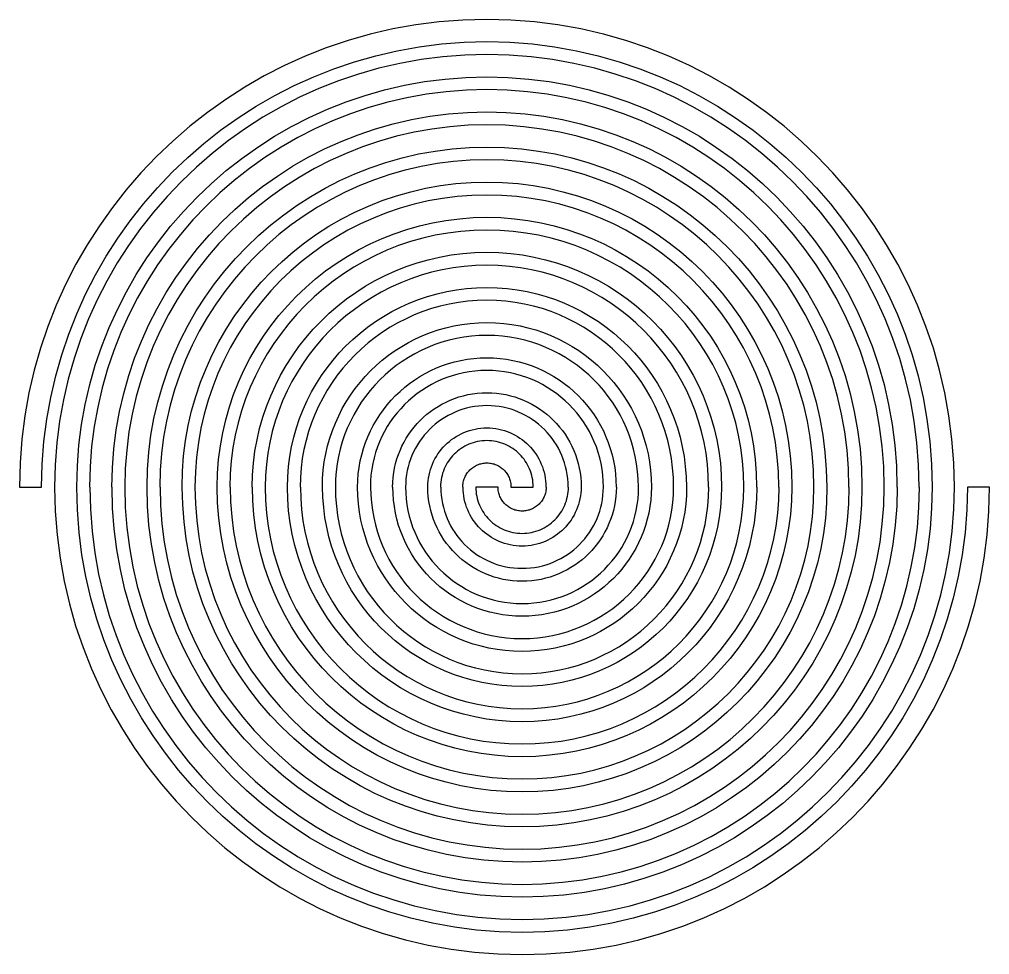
# Model space of a CAD drawing. Extents: x 66.5 to 151.5, y -172.7 to -90.7.
import ezdxf

# ---------------------------------------------------------------- set-up
doc = ezdxf.new("R2010")
doc.units = 0
doc.layers.add('LAYER_1', color=7, linetype='CONTINUOUS')

# ---------------------------------------------------------------- blocks, each defined once
blk = doc.blocks.new('BLOCK_2')
at = {"layer": 'LAYER_1'}
for points in [[(70.212, -120.112), (70.827, -118.299), (71.526, -116.528), (72.309, -114.8), (73.172, -113.118), (74.113, -111.483), (75.129, -109.9), (76.218, -108.37), (77.377, -106.895), (78.605, -105.478), (79.898, -104.122), (81.254, -102.829), (82.67, -101.601), (84.145, -100.442), (85.676, -99.353), (87.259, -98.337), (88.894, -97.396), (90.576, -96.533), (92.304, -95.75), (94.075, -95.051), (95.888, -94.436), (97.738, -93.91), (99.625, -93.473), (101.545, -93.129), (103.496, -92.881), (105.475, -92.73), (107.48, -92.679), (109.485, -92.73), (111.464, -92.881), (113.415, -93.129), (115.335, -93.473), (117.222, -93.91), (119.072, -94.436), (120.884, -95.051), (122.656, -95.75), (124.384, -96.533), (126.066, -97.396), (127.7, -98.337), (129.284, -99.353), (130.814, -100.442), (132.289, -101.601), (133.706, -102.829), (135.062, -104.122), (136.355, -105.478), (137.582, -106.895), (138.742, -108.37), (139.831, -109.9), (140.847, -111.483), (141.788, -113.118), (142.651, -114.8), (143.433, -116.528), (144.133, -118.299), (144.748, -120.112), (145.274, -121.962), (145.71, -123.849), (146.054, -125.769), (146.303, -127.719), (146.454, -129.699), (146.505, -131.704), (146.458, -133.551), (146.319, -135.373), (146.09, -137.17), (145.773, -138.938), (145.371, -140.675), (144.886, -142.379), (144.32, -144.048), (143.676, -145.679), (142.955, -147.271), (142.161, -148.82), (141.294, -150.325), (140.359, -151.784), (139.356, -153.193), (138.288, -154.551), (137.157, -155.856), (135.967, -157.105), (134.718, -158.295), (133.413, -159.426), (132.055, -160.494), (130.646, -161.497), (129.187, -162.433), (127.682, -163.299), (126.133, -164.093), (124.541, -164.814), (122.91, -165.459), (121.241, -166.024), (119.537, -166.509), (117.8, -166.912), (116.032, -167.228), (114.235, -167.457), (112.412, -167.596), (110.566, -167.643), (108.719, -167.596), (106.896, -167.457), (105.1, -167.228), (103.332, -166.912), (101.595, -166.509), (99.89, -166.024), (98.221, -165.459), (96.59, -164.814), (94.998, -164.093), (93.449, -163.299), (91.944, -162.433), (90.486, -161.497), (89.076, -160.494), (87.718, -159.426), (86.414, -158.295), (85.165, -157.105), (83.974, -155.856), (82.844, -154.551), (81.776, -153.193), (80.773, -151.784), (79.837, -150.325), (78.971, -148.82), (78.176, -147.271), (77.455, -145.679), (76.811, -144.048), (76.245, -142.379), (75.76, -140.675), (75.358, -138.938), (75.041, -137.17), (74.813, -135.373), (74.674, -133.551), (74.627, -131.704), (74.626, -131.704), (74.625, -131.704), (74.625, -131.704), (74.624, -131.704), (74.624, -131.704), (74.623, -131.704), (74.623, -131.704), (74.622, -131.704), (74.621, -131.704), (74.621, -131.704), (74.62, -131.704), (74.619, -131.704), (74.619, -131.704), (74.618, -131.704), (74.617, -131.704), (74.617, -131.704), (74.616, -131.704), (74.616, -131.704), (74.615, -131.704), (74.614, -131.704), (74.614, -131.704), (74.613, -131.704), (74.613, -131.704), (74.612, -131.704), (74.611, -131.704), (74.611, -131.704), (74.61, -131.704), (74.609, -131.704), (74.609, -131.704), (74.608, -131.704), (74.608, -131.704), (74.607, -131.704), (74.65, -130.015), (74.777, -128.348), (74.987, -126.704), (75.276, -125.087), (75.644, -123.498), (76.087, -121.939), (76.605, -120.413), (77.194, -118.921), (77.854, -117.465), (78.58, -116.048), (79.373, -114.671), (80.229, -113.337), (81.146, -112.048), (82.123, -110.806), (83.157, -109.613), (84.246, -108.47), (85.388, -107.381), (86.582, -106.347), (87.824, -105.37), (89.113, -104.453), (90.447, -103.597), (91.823, -102.804), (93.241, -102.078), (94.696, -101.419), (96.189, -100.829), (97.715, -100.312), (99.274, -99.868), (100.863, -99.5), (102.48, -99.211), (104.124, -99.001), (105.791, -98.874), (107.48, -98.831), (109.169, -98.874), (110.836, -99.001), (112.479, -99.211), (114.096, -99.5), (115.685, -99.868), (117.244, -100.312), (118.771, -100.829), (120.263, -101.419), (121.719, -102.078), (123.136, -102.804), (124.513, -103.597), (125.847, -104.453), (127.136, -105.37), (128.378, -106.347), (129.572, -107.381), (130.714, -108.47), (131.803, -109.613), (132.837, -110.806), (133.813, -112.048), (134.731, -113.337), (135.587, -114.671), (136.379, -116.048), (137.106, -117.465), (137.765, -118.921), (138.355, -120.413), (138.872, -121.939), (139.316, -123.498), (139.684, -125.087), (139.973, -126.704), (140.182, -128.348), (140.31, -130.015), (140.353, -131.704), (140.314, -133.234), (140.199, -134.745), (140.009, -136.234), (139.746, -137.699), (139.413, -139.139), (139.011, -140.552), (138.542, -141.935), (138.008, -143.287), (137.411, -144.606), (136.752, -145.89), (136.034, -147.138), (135.258, -148.346), (134.427, -149.514), (133.542, -150.64), (132.605, -151.721), (131.618, -152.756), (130.583, -153.743), (129.502, -154.68), (128.376, -155.565), (127.208, -156.396), (126, -157.172), (124.752, -157.89), (123.468, -158.549), (122.149, -159.146), (120.797, -159.68), (119.413, -160.149), (118.001, -160.551), (116.561, -160.884), (115.096, -161.147), (113.607, -161.337), (112.096, -161.452), (110.566, -161.491), (109.035, -161.452), (107.525, -161.337), (106.036, -161.147), (104.57, -160.884), (103.13, -160.551), (101.718, -160.149), (100.335, -159.68), (98.982, -159.146), (97.664, -158.549), (96.379, -157.89), (95.132, -157.172), (93.923, -156.396), (92.755, -155.565), (91.629, -154.68), (90.548, -153.743), (89.513, -152.756), (88.526, -151.721), (87.589, -150.64), (86.704, -149.514), (85.873, -148.346), (85.097, -147.138), (84.379, -145.89), (83.721, -144.606), (83.123, -143.287), (82.589, -141.935), (82.12, -140.552), (81.718, -139.139), (81.385, -137.699), (81.123, -136.234), (80.933, -134.745), (80.818, -133.234), (80.779, -131.704), (80.778, -131.704), (80.778, -131.704), (80.777, -131.704), (80.777, -131.704), (80.776, -131.704), (80.775, -131.704), (80.775, -131.704), (80.774, -131.704), (80.773, -131.704), (80.773, -131.704), (80.772, -131.704), (80.772, -131.704), (80.771, -131.704), (80.77, -131.704), (80.77, -131.704), (80.769, -131.704), (80.769, -131.704), (80.768, -131.704), (80.768, -131.704), (80.767, -131.704), (80.766, -131.704), (80.766, -131.704), (80.765, -131.704), (80.764, -131.704), (80.764, -131.704), (80.763, -131.704), (80.763, -131.704), (80.762, -131.704), (80.761, -131.704), (80.761, -131.704), (80.76, -131.704), (80.759, -131.704), (80.794, -130.331), (80.898, -128.976), (81.068, -127.64), (81.303, -126.326), (81.602, -125.034), (81.963, -123.767), (82.383, -122.526), (82.863, -121.313), (83.398, -120.13), (83.989, -118.978), (84.633, -117.859), (85.329, -116.775), (86.075, -115.727), (86.869, -114.717), (87.709, -113.747), (88.594, -112.819), (89.523, -111.933), (90.493, -111.093), (91.503, -110.299), (92.55, -109.553), (93.635, -108.857), (94.754, -108.213), (95.906, -107.623), (97.089, -107.087), (98.302, -106.608), (99.543, -106.187), (100.81, -105.826), (102.102, -105.527), (103.416, -105.292), (104.752, -105.122), (106.107, -105.018), (107.48, -104.983), (108.853, -105.018), (110.208, -105.122), (111.544, -105.292), (112.858, -105.527), (114.15, -105.826), (115.417, -106.187), (116.658, -106.608), (117.871, -107.087), (119.054, -107.623), (120.206, -108.213), (121.325, -108.857), (122.409, -109.553), (123.457, -110.299), (124.467, -111.093), (125.437, -111.933), (126.365, -112.819), (127.251, -113.747), (128.091, -114.717), (128.885, -115.727), (129.631, -116.775), (130.327, -117.859), (130.971, -118.978), (131.561, -120.13), (132.097, -121.313), (132.576, -122.526), (132.997, -123.767), (133.358, -125.034), (133.657, -126.326), (133.892, -127.64), (134.062, -128.976), (134.166, -130.331), (134.2, -131.704), (134.17, -132.918), (134.078, -134.117), (133.927, -135.298), (133.719, -136.461), (133.455, -137.604), (133.136, -138.724), (132.764, -139.822), (132.34, -140.895), (131.866, -141.941), (131.344, -142.96), (130.774, -143.95), (130.159, -144.909), (129.499, -145.836), (128.797, -146.729), (128.053, -147.587), (127.27, -148.408), (126.449, -149.191), (125.591, -149.935), (124.698, -150.637), (123.771, -151.297), (122.812, -151.912), (121.822, -152.482), (120.803, -153.004), (119.756, -153.478), (118.684, -153.902), (117.586, -154.274), (116.465, -154.593), (115.323, -154.857), (114.16, -155.066), (112.979, -155.216), (111.78, -155.308), (110.566, -155.338), (109.351, -155.308), (108.153, -155.216), (106.971, -155.066), (105.809, -154.857), (104.666, -154.593), (103.545, -154.274), (102.448, -153.902), (101.375, -153.478), (100.328, -153.004), (99.309, -152.482), (98.32, -151.912), (97.361, -151.297), (96.434, -150.637), (95.541, -149.935), (94.683, -149.191), (93.862, -148.408), (93.078, -147.587), (92.335, -146.729), (91.633, -145.836), (90.973, -144.909), (90.358, -143.95), (89.788, -142.96), (89.265, -141.941), (88.792, -140.895), (88.368, -139.822), (87.996, -138.724), (87.677, -137.604), (87.412, -136.461), (87.204, -135.298), (87.054, -134.117), (86.962, -132.918), (86.931, -131.704), (86.931, -131.704), (86.93, -131.704), (86.929, -131.704), (86.929, -131.704), (86.928, -131.704), (86.928, -131.704), (86.927, -131.704), (86.926, -131.704), (86.926, -131.704), (86.925, -131.704), (86.925, -131.704), (86.924, -131.704), (86.923, -131.704), (86.923, -131.704), (86.922, -131.704), (86.922, -131.704), (86.921, -131.704), (86.92, -131.704), (86.92, -131.704), (86.919, -131.704), (86.918, -131.704), (86.918, -131.704), (86.917, -131.704), (86.917, -131.704), (86.916, -131.704), (86.916, -131.704), (86.915, -131.704), (86.914, -131.704), (86.914, -131.704), (86.913, -131.704), (86.912, -131.704), (86.912, -131.704), (86.939, -130.647), (87.018, -129.604), (87.149, -128.576), (87.33, -127.564), (87.56, -126.57), (87.838, -125.594), (88.162, -124.639), (88.531, -123.706), (88.943, -122.795), (89.398, -121.908), (89.894, -121.047), (90.429, -120.212), (91.003, -119.405), (91.614, -118.628), (92.261, -117.881), (92.943, -117.167), (93.658, -116.485), (94.404, -115.838), (95.181, -115.227), (95.988, -114.653), (96.823, -114.118), (97.684, -113.622), (98.57, -113.167), (99.482, -112.755), (100.415, -112.386), (101.37, -112.062), (102.346, -111.784), (103.34, -111.554), (104.352, -111.373), (105.38, -111.242), (106.423, -111.163), (107.48, -111.136), (108.536, -111.163), (109.58, -111.242), (110.608, -111.373), (111.62, -111.554), (112.614, -111.784), (113.589, -112.062), (114.544, -112.386), (115.478, -112.755), (116.389, -113.167), (117.276, -113.622), (118.137, -114.118), (118.972, -114.653), (119.778, -115.227), (120.555, -115.838), (121.302, -116.485), (122.017, -117.167), (122.698, -117.881), (123.345, -118.628), (123.956, -119.405), (124.53, -120.212), (125.066, -121.047), (125.562, -121.908), (126.017, -122.795), (126.429, -123.706), (126.798, -124.639), (127.121, -125.594), (127.399, -126.57), (127.629, -127.564), (127.81, -128.576), (127.941, -129.604), (128.021, -130.647), (128.048, -131.704), (128.048, -131.704), (128.025, -132.602), (127.957, -133.489), (127.846, -134.363), (127.692, -135.223), (127.497, -136.068), (127.261, -136.897), (126.986, -137.709), (126.672, -138.502), (126.321, -139.276), (125.935, -140.03), (125.514, -140.762), (125.058, -141.471), (124.57, -142.157), (124.051, -142.818), (123.501, -143.452), (122.922, -144.06), (122.314, -144.639), (121.68, -145.189), (121.019, -145.708), (120.333, -146.196), (119.624, -146.651), (118.892, -147.073), (118.138, -147.459), (117.364, -147.81), (116.57, -148.123), (115.758, -148.398), (114.929, -148.634), (114.084, -148.83), (113.225, -148.984), (112.35, -149.095), (111.464, -149.163), (110.566, -149.186), (109.667, -149.163), (108.781, -149.095), (107.907, -148.984), (107.047, -148.83), (106.202, -148.634), (105.373, -148.398), (104.561, -148.123), (103.767, -147.81), (102.993, -147.459), (102.239, -147.073), (101.507, -146.651), (100.798, -146.196), (100.112, -145.708), (99.452, -145.189), (98.817, -144.639), (98.21, -144.06), (97.63, -143.452), (97.081, -142.818), (96.561, -142.157), (96.073, -141.471), (95.618, -140.762), (95.197, -140.03), (94.81, -139.276), (94.46, -138.502), (94.146, -137.709), (93.871, -136.897), (93.635, -136.068), (93.439, -135.223), (93.285, -134.363), (93.174, -133.489), (93.106, -132.602), (93.084, -131.704), (93.083, -131.704), (93.082, -131.704), (93.082, -131.704), (93.081, -131.704), (93.08, -131.704), (93.08, -131.704), (93.079, -131.704), (93.079, -131.704), (93.078, -131.704), (93.077, -131.704), (93.077, -131.704), (93.076, -131.704), (93.076, -131.704), (93.075, -131.704), (93.074, -131.704), (93.074, -131.704), (93.073, -131.704), (93.073, -131.704), (93.072, -131.704), (93.071, -131.704), (93.071, -131.704), (93.07, -131.704), (93.07, -131.704), (93.069, -131.704), (93.068, -131.704), (93.068, -131.704), (93.067, -131.704), (93.067, -131.704), (93.066, -131.704), (93.065, -131.704), (93.065, -131.704), (93.064, -131.704), (93.083, -130.963), (93.139, -130.232), (93.231, -129.511), (93.357, -128.802), (93.519, -128.105), (93.713, -127.422), (93.94, -126.752), (94.199, -126.098), (94.488, -125.459), (94.807, -124.838), (95.154, -124.234), (95.529, -123.649), (95.932, -123.084), (96.36, -122.539), (96.813, -122.016), (97.291, -121.515), (97.792, -121.037), (98.315, -120.584), (98.86, -120.156), (99.426, -119.753), (100.01, -119.378), (100.614, -119.031), (101.236, -118.712), (101.874, -118.423), (102.528, -118.164), (103.198, -117.937), (103.881, -117.743), (104.578, -117.582), (105.287, -117.455), (106.008, -117.363), (106.739, -117.307), (107.48, -117.288), (108.221, -117.307), (108.952, -117.363), (109.672, -117.455), (110.382, -117.582), (111.078, -117.743), (111.762, -117.937), (112.431, -118.164), (113.086, -118.423), (113.724, -118.712), (114.346, -119.031), (114.949, -119.378), (115.534, -119.753), (116.099, -120.156), (116.644, -120.584), (117.167, -121.037), (117.668, -121.515), (118.146, -122.016), (118.6, -122.539), (119.028, -123.084), (119.43, -123.649), (119.805, -124.234), (120.153, -124.838), (120.472, -125.459), (120.761, -126.098), (121.019, -126.752), (121.246, -127.422), (121.441, -128.105), (121.602, -128.802), (121.729, -129.511), (121.821, -130.232), (121.877, -130.963), (121.895, -131.704), (121.896, -131.704), (121.881, -132.286), (121.837, -132.861), (121.765, -133.427), (121.665, -133.984), (121.539, -134.532), (121.386, -135.069), (121.207, -135.595), (121.004, -136.11), (120.777, -136.611), (120.526, -137.1), (120.253, -137.574), (119.958, -138.034), (119.642, -138.478), (119.305, -138.907), (118.949, -139.318), (118.573, -139.711), (118.18, -140.087), (117.768, -140.443), (117.34, -140.78), (116.896, -141.096), (116.436, -141.391), (115.962, -141.664), (115.473, -141.915), (114.972, -142.142), (114.457, -142.345), (113.931, -142.523), (113.394, -142.676), (112.846, -142.803), (112.289, -142.903), (111.722, -142.975), (111.148, -143.019), (110.566, -143.034), (109.983, -143.019), (109.409, -142.975), (108.842, -142.903), (108.285, -142.803), (107.738, -142.676), (107.2, -142.523), (106.674, -142.345), (106.16, -142.142), (105.658, -141.915), (105.17, -141.664), (104.695, -141.391), (104.236, -141.096), (103.791, -140.78), (103.363, -140.443), (102.952, -140.087), (102.558, -139.711), (102.183, -139.318), (101.826, -138.907), (101.49, -138.478), (101.174, -138.034), (100.879, -137.574), (100.605, -137.1), (100.355, -136.611), (100.128, -136.11), (99.925, -135.595), (99.746, -135.069), (99.593, -134.532), (99.467, -133.984), (99.367, -133.427), (99.295, -132.861), (99.251, -132.286), (99.236, -131.704), (99.235, -131.704), (99.235, -131.704), (99.234, -131.704), (99.234, -131.704), (99.233, -131.704), (99.232, -131.704), (99.232, -131.704), (99.231, -131.704), (99.231, -131.704), (99.23, -131.704), (99.229, -131.704), (99.229, -131.704), (99.228, -131.704), (99.227, -131.704), (99.227, -131.704), (99.226, -131.704), (99.226, -131.704), (99.225, -131.704), (99.224, -131.704), (99.224, -131.704), (99.223, -131.704), (99.222, -131.704), (99.222, -131.704), (99.221, -131.704), (99.221, -131.704), (99.22, -131.704), (99.22, -131.704), (99.219, -131.704), (99.218, -131.704), (99.218, -131.704), (99.217, -131.704), (99.216, -131.704), (99.227, -131.279), (99.259, -130.86), (99.312, -130.447), (99.385, -130.041), (99.477, -129.641), (99.588, -129.249), (99.719, -128.866), (99.867, -128.491), (100.033, -128.125), (100.215, -127.768), (100.414, -127.422), (100.63, -127.087), (100.86, -126.763), (101.106, -126.451), (101.365, -126.151), (101.639, -125.864), (101.926, -125.59), (102.227, -125.33), (102.539, -125.084), (102.863, -124.854), (103.198, -124.639), (103.544, -124.439), (103.9, -124.257), (104.266, -124.091), (104.642, -123.943), (105.025, -123.813), (105.417, -123.701), (105.817, -123.609), (106.223, -123.536), (106.636, -123.483), (107.055, -123.451), (107.48, -123.441), (107.904, -123.451), (108.324, -123.483), (108.737, -123.536), (109.143, -123.609), (109.542, -123.701), (109.934, -123.813), (110.318, -123.943), (110.693, -124.091), (111.059, -124.257), (111.415, -124.439), (111.761, -124.639), (112.097, -124.854), (112.421, -125.084), (112.733, -125.33), (113.033, -125.59), (113.32, -125.864), (113.594, -126.151), (113.854, -126.451), (114.1, -126.763), (114.33, -127.087), (114.545, -127.422), (114.744, -127.768), (114.927, -128.125), (115.093, -128.491), (115.241, -128.866), (115.371, -129.249), (115.482, -129.641), (115.575, -130.041), (115.648, -130.447), (115.701, -130.86), (115.733, -131.279), (115.743, -131.704), (115.743, -131.704), (115.736, -131.97), (115.716, -132.232), (115.683, -132.491), (115.637, -132.746), (115.58, -132.996), (115.51, -133.242), (115.428, -133.482), (115.335, -133.717), (115.231, -133.946), (115.117, -134.17), (114.992, -134.386), (114.857, -134.597), (114.713, -134.8), (114.559, -134.995), (114.397, -135.183), (114.225, -135.363), (114.044, -135.535), (113.857, -135.698), (113.661, -135.851), (113.458, -135.996), (113.248, -136.131), (113.031, -136.256), (112.808, -136.37), (112.579, -136.474), (112.344, -136.567), (112.103, -136.648), (111.858, -136.718), (111.608, -136.776), (111.353, -136.822), (111.094, -136.854), (110.832, -136.875), (110.566, -136.881), (110.3, -136.875), (110.037, -136.854), (109.778, -136.822), (109.523, -136.776), (109.273, -136.718), (109.028, -136.648), (108.787, -136.567), (108.552, -136.474), (108.323, -136.37), (108.1, -136.256), (107.883, -136.131), (107.673, -135.996), (107.47, -135.851), (107.274, -135.698), (107.087, -135.535), (106.907, -135.363), (106.735, -135.183), (106.572, -134.995), (106.418, -134.8), (106.274, -134.597), (106.139, -134.386), (106.014, -134.17), (105.9, -133.946), (105.796, -133.717), (105.703, -133.482), (105.622, -133.242), (105.552, -132.996), (105.494, -132.746), (105.448, -132.491), (105.415, -132.232), (105.395, -131.97), (105.388, -131.704), (105.388, -131.704), (105.387, -131.704), (105.387, -131.704), (105.386, -131.704), (105.385, -131.704), (105.385, -131.704), (105.384, -131.704), (105.383, -131.704), (105.383, -131.704), (105.382, -131.704), (105.382, -131.704), (105.381, -131.704), (105.38, -131.704), (105.38, -131.704), (105.379, -131.704), (105.379, -131.704), (105.378, -131.704), (105.377, -131.704), (105.377, -131.704), (105.376, -131.704), (105.376, -131.704), (105.375, -131.704), (105.375, -131.704), (105.374, -131.704), (105.373, -131.704), (105.373, -131.704), (105.372, -131.704), (105.371, -131.704), (105.371, -131.704), (105.37, -131.704), (105.369, -131.704), (105.369, -131.704), (105.372, -131.595), (105.38, -131.488), (105.393, -131.383), (105.412, -131.279), (105.435, -131.177), (105.464, -131.077), (105.497, -130.979), (105.535, -130.883), (105.577, -130.79), (105.624, -130.699), (105.675, -130.61), (105.73, -130.524), (105.789, -130.442), (105.852, -130.362), (105.918, -130.285), (105.988, -130.212), (106.061, -130.142), (106.138, -130.076), (106.218, -130.013), (106.301, -129.954), (106.386, -129.899), (106.475, -129.848), (106.565, -129.801), (106.659, -129.759), (106.755, -129.721), (106.853, -129.688), (106.953, -129.66), (107.055, -129.636), (107.159, -129.617), (107.264, -129.604), (107.371, -129.596), (107.48, -129.593), (107.588, -129.596), (107.695, -129.604), (107.801, -129.617), (107.905, -129.636), (108.007, -129.66), (108.107, -129.688), (108.205, -129.721), (108.301, -129.759), (108.394, -129.801), (108.485, -129.848), (108.573, -129.899), (108.659, -129.954), (108.742, -130.013), (108.822, -130.076), (108.898, -130.142), (108.972, -130.212), (109.041, -130.285), (109.108, -130.362), (109.171, -130.442), (109.23, -130.524), (109.284, -130.61), (109.335, -130.699), (109.382, -130.79), (109.425, -130.883), (109.462, -130.979), (109.496, -131.077), (109.524, -131.177), (109.548, -131.279), (109.566, -131.383), (109.58, -131.488), (109.588, -131.595), (109.591, -131.704), (109.652, -131.704), (109.713, -131.704), (109.774, -131.704), (109.835, -131.704), (109.896, -131.704), (109.956, -131.704), (110.017, -131.704), (110.078, -131.704), (110.139, -131.704), (110.2, -131.704), (110.261, -131.704), (110.322, -131.704), (110.383, -131.704), (110.444, -131.704), (110.505, -131.704), (110.566, -131.704), (110.627, -131.704), (110.688, -131.704), (110.749, -131.704), (110.81, -131.704), (110.87, -131.704), (110.931, -131.704), (110.992, -131.704), (111.053, -131.704), (111.114, -131.704), (111.175, -131.704), (111.236, -131.704), (111.297, -131.704), (111.358, -131.704), (111.419, -131.704), (111.48, -131.704), (111.541, -131.704), (111.535, -131.495), (111.52, -131.289), (111.494, -131.086), (111.458, -130.886), (111.412, -130.69), (111.358, -130.498), (111.294, -130.309), (111.221, -130.125), (111.14, -129.945), (111.05, -129.77), (110.952, -129.6), (110.846, -129.435), (110.733, -129.276), (110.612, -129.122), (110.485, -128.975), (110.35, -128.834), (110.209, -128.699), (110.061, -128.571), (109.908, -128.451), (109.748, -128.337), (109.584, -128.232), (109.414, -128.134), (109.239, -128.044), (109.059, -127.963), (108.874, -127.89), (108.686, -127.826), (108.493, -127.771), (108.297, -127.726), (108.098, -127.69), (107.895, -127.664), (107.689, -127.648), (107.48, -127.643), (107.271, -127.648), (107.065, -127.664), (106.862, -127.69), (106.662, -127.726), (106.466, -127.771), (106.274, -127.826), (106.085, -127.89), (105.901, -127.963), (105.721, -128.044), (105.546, -128.134), (105.376, -128.232), (105.211, -128.337), (105.052, -128.451), (104.898, -128.571), (104.751, -128.699), (104.61, -128.834), (104.475, -128.975), (104.347, -129.122), (104.227, -129.276), (104.113, -129.435), (104.008, -129.6), (103.91, -129.77), (103.82, -129.945), (103.739, -130.125), (103.666, -130.309), (103.602, -130.498), (103.547, -130.69), (103.502, -130.886), (103.466, -131.086), (103.44, -131.289), (103.424, -131.495), (103.419, -131.704), (103.419, -131.704), (103.42, -131.704), (103.421, -131.704), (103.421, -131.704), (103.422, -131.704), (103.423, -131.704), (103.423, -131.704), (103.424, -131.704), (103.425, -131.704), (103.425, -131.704), (103.426, -131.704), (103.426, -131.704), (103.427, -131.704), (103.428, -131.704), (103.428, -131.704), (103.429, -131.704), (103.429, -131.704), (103.43, -131.704), (103.43, -131.704), (103.431, -131.704), (103.432, -131.704), (103.432, -131.704), (103.433, -131.704), (103.434, -131.704), (103.434, -131.704), (103.435, -131.704), (103.435, -131.704), (103.436, -131.704), (103.437, -131.704), (103.437, -131.704), (103.438, -131.704), (103.438, -131.704), (103.448, -132.07), (103.475, -132.431), (103.521, -132.788), (103.583, -133.138), (103.663, -133.483), (103.759, -133.821), (103.871, -134.152), (103.999, -134.475), (104.142, -134.791), (104.3, -135.098), (104.472, -135.397), (104.657, -135.686), (104.856, -135.966), (105.068, -136.235), (105.292, -136.494), (105.528, -136.741), (105.776, -136.977), (106.035, -137.202), (106.304, -137.414), (106.583, -137.612), (106.873, -137.798), (107.171, -137.97), (107.478, -138.127), (107.794, -138.27), (108.118, -138.398), (108.449, -138.51), (108.787, -138.606), (109.131, -138.686), (109.481, -138.749), (109.838, -138.794), (110.199, -138.822), (110.566, -138.831), (110.932, -138.822), (111.293, -138.794), (111.65, -138.749), (112, -138.686), (112.345, -138.606), (112.683, -138.51), (113.014, -138.398), (113.337, -138.27), (113.653, -138.127), (113.96, -137.97), (114.258, -137.798), (114.548, -137.612), (114.827, -137.414), (115.097, -137.202), (115.356, -136.977), (115.603, -136.741), (115.839, -136.494), (116.063, -136.235), (116.275, -135.966), (116.474, -135.686), (116.66, -135.397), (116.832, -135.098), (116.989, -134.791), (117.132, -134.475), (117.26, -134.152), (117.372, -133.821), (117.468, -133.483), (117.548, -133.138), (117.61, -132.788), (117.656, -132.431), (117.684, -132.07), (117.693, -131.704), (117.693, -131.704), (117.68, -131.179), (117.64, -130.661), (117.575, -130.151), (117.485, -129.648), (117.371, -129.154), (117.233, -128.67), (117.073, -128.196), (116.889, -127.732), (116.684, -127.28), (116.459, -126.84), (116.212, -126.412), (115.946, -125.998), (115.662, -125.597), (115.358, -125.211), (115.037, -124.84), (114.698, -124.486), (114.343, -124.147), (113.973, -123.826), (113.587, -123.522), (113.186, -123.237), (112.772, -122.971), (112.344, -122.725), (111.904, -122.499), (111.451, -122.295), (110.988, -122.111), (110.514, -121.951), (110.029, -121.813), (109.536, -121.699), (109.033, -121.609), (108.523, -121.544), (108.005, -121.504), (107.48, -121.491), (106.955, -121.504), (106.437, -121.544), (105.926, -121.609), (105.424, -121.699), (104.93, -121.813), (104.446, -121.951), (103.972, -122.111), (103.508, -122.295), (103.056, -122.499), (102.616, -122.725), (102.188, -122.971), (101.773, -123.237), (101.373, -123.522), (100.987, -123.826), (100.616, -124.147), (100.261, -124.486), (99.923, -124.84), (99.602, -125.211), (99.298, -125.597), (99.013, -125.998), (98.747, -126.412), (98.501, -126.84), (98.275, -127.28), (98.07, -127.732), (97.887, -128.196), (97.726, -128.67), (97.589, -129.154), (97.474, -129.648), (97.384, -130.151), (97.319, -130.661), (97.28, -131.179), (97.266, -131.704), (97.267, -131.704), (97.268, -131.704), (97.268, -131.704), (97.269, -131.704), (97.27, -131.704), (97.27, -131.704), (97.271, -131.704), (97.271, -131.704), (97.272, -131.704), (97.273, -131.704), (97.273, -131.704), (97.274, -131.704), (97.274, -131.704), (97.275, -131.704), (97.276, -131.704), (97.276, -131.704), (97.277, -131.704), (97.278, -131.704), (97.278, -131.704), (97.279, -131.704), (97.28, -131.704), (97.28, -131.704), (97.281, -131.704), (97.281, -131.704), (97.282, -131.704), (97.282, -131.704), (97.283, -131.704), (97.284, -131.704), (97.284, -131.704), (97.285, -131.704), (97.285, -131.704), (97.286, -131.704), (97.303, -132.386), (97.355, -133.06), (97.439, -133.723), (97.556, -134.377), (97.705, -135.019), (97.884, -135.648), (98.093, -136.265), (98.331, -136.868), (98.598, -137.456), (98.891, -138.029), (99.211, -138.585), (99.557, -139.123), (99.928, -139.644), (100.322, -140.146), (100.74, -140.628), (101.18, -141.09), (101.641, -141.529), (102.123, -141.947), (102.625, -142.342), (103.146, -142.712), (103.685, -143.058), (104.241, -143.378), (104.813, -143.672), (105.402, -143.938), (106.004, -144.176), (106.621, -144.385), (107.251, -144.565), (107.893, -144.713), (108.546, -144.83), (109.21, -144.915), (109.883, -144.966), (110.566, -144.983), (111.248, -144.966), (111.922, -144.915), (112.585, -144.83), (113.239, -144.713), (113.88, -144.565), (114.51, -144.385), (115.127, -144.176), (115.73, -143.938), (116.318, -143.672), (116.891, -143.378), (117.447, -143.058), (117.986, -142.712), (118.507, -142.342), (119.008, -141.947), (119.49, -141.529), (119.952, -141.09), (120.392, -140.628), (120.81, -140.146), (121.204, -139.644), (121.575, -139.123), (121.921, -138.585), (122.241, -138.029), (122.534, -137.456), (122.801, -136.868), (123.039, -136.265), (123.248, -135.648), (123.427, -135.019), (123.575, -134.377), (123.692, -133.723), (123.777, -133.06), (123.829, -132.386), (123.846, -131.704), (123.845, -131.704), (123.824, -130.863), (123.761, -130.033), (123.657, -129.215), (123.512, -128.41), (123.329, -127.619), (123.109, -126.843), (122.851, -126.083), (122.557, -125.34), (122.229, -124.615), (121.867, -123.909), (121.473, -123.224), (121.047, -122.56), (120.59, -121.918), (120.104, -121.3), (119.589, -120.706), (119.047, -120.137), (118.478, -119.595), (117.884, -119.08), (117.265, -118.594), (116.624, -118.137), (115.96, -117.711), (115.274, -117.316), (114.569, -116.955), (113.844, -116.626), (113.101, -116.333), (112.341, -116.075), (111.565, -115.854), (110.774, -115.671), (109.969, -115.527), (109.151, -115.423), (108.321, -115.36), (107.48, -115.338), (106.639, -115.36), (105.809, -115.423), (104.991, -115.527), (104.186, -115.671), (103.394, -115.854), (102.618, -116.075), (101.858, -116.333), (101.116, -116.626), (100.391, -116.955), (99.685, -117.316), (99, -117.711), (98.336, -118.137), (97.694, -118.594), (97.076, -119.08), (96.482, -119.595), (95.913, -120.137), (95.371, -120.706), (94.856, -121.3), (94.37, -121.918), (93.913, -122.56), (93.487, -123.224), (93.092, -123.909), (92.731, -124.615), (92.402, -125.34), (92.109, -126.083), (91.851, -126.843), (91.63, -127.619), (91.447, -128.41), (91.303, -129.215), (91.199, -130.033), (91.136, -130.863), (91.114, -131.704), (91.115, -131.704), (91.115, -131.704), (91.116, -131.704), (91.117, -131.704), (91.117, -131.704), (91.118, -131.704), (91.118, -131.704), (91.119, -131.704), (91.12, -131.704), (91.12, -131.704), (91.121, -131.704), (91.121, -131.704), (91.122, -131.704), (91.123, -131.704), (91.123, -131.704), (91.124, -131.704), (91.125, -131.704), (91.125, -131.704), (91.126, -131.704), (91.126, -131.704), (91.127, -131.704), (91.127, -131.704), (91.128, -131.704), (91.129, -131.704), (91.129, -131.704), (91.13, -131.704), (91.13, -131.704), (91.131, -131.704), (91.132, -131.704), (91.132, -131.704), (91.133, -131.704), (91.134, -131.704), (91.159, -132.702), (91.234, -133.688), (91.358, -134.659), (91.529, -135.615), (91.747, -136.555), (92.009, -137.476), (92.315, -138.378), (92.663, -139.26), (93.053, -140.121), (93.482, -140.959), (93.951, -141.772), (94.457, -142.561), (94.999, -143.323), (95.576, -144.057), (96.188, -144.763), (96.832, -145.438), (97.507, -146.082), (98.212, -146.693), (98.946, -147.27), (99.709, -147.812), (100.497, -148.318), (101.311, -148.787), (102.149, -149.216), (103.009, -149.606), (103.891, -149.954), (104.793, -150.261), (105.715, -150.523), (106.654, -150.74), (107.61, -150.911), (108.582, -151.035), (109.567, -151.11), (110.566, -151.136), (111.564, -151.11), (112.55, -151.035), (113.521, -150.911), (114.477, -150.74), (115.416, -150.523), (116.338, -150.261), (117.24, -149.954), (118.122, -149.606), (118.983, -149.216), (119.821, -148.787), (120.634, -148.318), (121.423, -147.812), (122.185, -147.27), (122.919, -146.693), (123.625, -146.082), (124.3, -145.438), (124.944, -144.763), (125.555, -144.057), (126.132, -143.323), (126.675, -142.561), (127.181, -141.772), (127.649, -140.959), (128.079, -140.121), (128.468, -139.26), (128.817, -138.378), (129.123, -137.476), (129.385, -136.555), (129.603, -135.615), (129.774, -134.659), (129.897, -133.688), (129.973, -132.702), (129.998, -131.704), (129.998, -131.704), (129.968, -130.547), (129.881, -129.405), (129.738, -128.279), (129.539, -127.171), (129.287, -126.083), (128.983, -125.015), (128.629, -123.969), (128.225, -122.947), (127.774, -121.95), (127.276, -120.979), (126.733, -120.036), (126.147, -119.123), (125.518, -118.24), (124.849, -117.389), (124.141, -116.571), (123.395, -115.789), (122.612, -115.043), (121.795, -114.334), (120.944, -113.665), (120.061, -113.037), (119.148, -112.45), (118.205, -111.908), (117.234, -111.41), (116.237, -110.958), (115.214, -110.554), (114.169, -110.2), (113.101, -109.896), (112.013, -109.644), (110.905, -109.446), (109.779, -109.302), (108.637, -109.215), (107.48, -109.186), (106.323, -109.215), (105.181, -109.302), (104.055, -109.446), (102.947, -109.644), (101.859, -109.896), (100.791, -110.2), (99.745, -110.554), (98.723, -110.958), (97.726, -111.41), (96.755, -111.908), (95.812, -112.45), (94.898, -113.037), (94.015, -113.665), (93.164, -114.334), (92.347, -115.043), (91.565, -115.789), (90.819, -116.571), (90.11, -117.389), (89.441, -118.24), (88.813, -119.123), (88.227, -120.036), (87.684, -120.979), (87.186, -121.95), (86.734, -122.947), (86.33, -123.969), (85.976, -125.015), (85.672, -126.083), (85.42, -127.171), (85.222, -128.279), (85.078, -129.405), (84.991, -130.547), (84.962, -131.704), (84.962, -131.704), (84.963, -131.704), (84.964, -131.704), (84.964, -131.704), (84.965, -131.704), (84.966, -131.704), (84.966, -131.704), (84.967, -131.704), (84.967, -131.704), (84.968, -131.704), (84.969, -131.704), (84.969, -131.704), (84.97, -131.704), (84.97, -131.704), (84.971, -131.704), (84.972, -131.704), (84.972, -131.704), (84.973, -131.704), (84.973, -131.704), (84.974, -131.704), (84.975, -131.704), (84.975, -131.704), (84.976, -131.704), (84.976, -131.704), (84.977, -131.704), (84.978, -131.704), (84.978, -131.704), (84.979, -131.704), (84.98, -131.704), (84.98, -131.704), (84.981, -131.704), (84.981, -131.704), (85.015, -133.018), (85.114, -134.316), (85.277, -135.595), (85.502, -136.854), (85.788, -138.09), (86.134, -139.304), (86.536, -140.492), (86.995, -141.653), (87.508, -142.786), (88.074, -143.889), (88.691, -144.96), (89.357, -145.998), (90.071, -147.002), (90.831, -147.968), (91.636, -148.897), (92.483, -149.786), (93.372, -150.634), (94.301, -151.439), (95.268, -152.199), (96.271, -152.913), (97.309, -153.579), (98.381, -154.196), (99.484, -154.761), (100.617, -155.275), (101.778, -155.734), (102.966, -156.136), (104.179, -156.482), (105.416, -156.768), (106.675, -156.993), (107.954, -157.156), (109.251, -157.255), (110.566, -157.288), (111.88, -157.255), (113.178, -157.156), (114.457, -156.993), (115.715, -156.768), (116.952, -156.482), (118.165, -156.136), (119.353, -155.734), (120.515, -155.275), (121.648, -154.761), (122.751, -154.196), (123.822, -153.579), (124.86, -152.913), (125.863, -152.199), (126.83, -151.439), (127.759, -150.634), (128.648, -149.786), (129.496, -148.897), (130.301, -147.968), (131.061, -147.002), (131.775, -145.998), (132.441, -144.96), (133.058, -143.889), (133.624, -142.786), (134.137, -141.653), (134.595, -140.492), (134.998, -139.304), (135.343, -138.09), (135.63, -136.854), (135.855, -135.595), (136.018, -134.316), (136.117, -133.018), (136.15, -131.704), (136.113, -130.231), (136.002, -128.777), (135.82, -127.343), (135.567, -125.933), (135.246, -124.547), (134.859, -123.188), (134.408, -121.856), (133.894, -120.555), (133.319, -119.285), (132.685, -118.049), (131.994, -116.849), (131.247, -115.685), (130.447, -114.561), (129.595, -113.477), (128.694, -112.437), (127.744, -111.44), (126.747, -110.49), (125.706, -109.589), (124.623, -108.737), (123.498, -107.937), (122.335, -107.19), (121.134, -106.499), (119.899, -105.865), (118.629, -105.29), (117.327, -104.776), (115.996, -104.325), (114.636, -103.938), (113.251, -103.617), (111.84, -103.364), (110.407, -103.182), (108.953, -103.071), (107.48, -103.034), (106.007, -103.071), (104.553, -103.182), (103.12, -103.364), (101.709, -103.617), (100.323, -103.938), (98.964, -104.325), (97.632, -104.776), (96.331, -105.29), (95.061, -105.865), (93.825, -106.499), (92.625, -107.19), (91.461, -107.937), (90.337, -108.737), (89.253, -109.589), (88.213, -110.49), (87.216, -111.44), (86.266, -112.437), (85.365, -113.477), (84.513, -114.561), (83.713, -115.685), (82.966, -116.849), (82.275, -118.049), (81.641, -119.285), (81.066, -120.555), (80.552, -121.856), (80.101, -123.188), (79.714, -124.547), (79.393, -125.933), (79.141, -127.343), (78.958, -128.777), (78.847, -130.231), (78.81, -131.704), (78.81, -131.704), (78.811, -131.704), (78.811, -131.704), (78.812, -131.704), (78.813, -131.704), (78.813, -131.704), (78.814, -131.704), (78.815, -131.704), (78.815, -131.704), (78.816, -131.704), (78.816, -131.704), (78.817, -131.704), (78.818, -131.704), (78.818, -131.704), (78.819, -131.704), (78.819, -131.704), (78.82, -131.704), (78.821, -131.704), (78.821, -131.704), (78.822, -131.704), (78.822, -131.704), (78.823, -131.704), (78.823, -131.704), (78.824, -131.704), (78.825, -131.704), (78.825, -131.704), (78.826, -131.704), (78.827, -131.704), (78.827, -131.704), (78.828, -131.704), (78.828, -131.704), (78.829, -131.704), (78.87, -133.335), (78.993, -134.944), (79.195, -136.531), (79.475, -138.092), (79.83, -139.626), (80.258, -141.131), (80.758, -142.605), (81.327, -144.046), (81.963, -145.451), (82.665, -146.819), (83.43, -148.148), (84.257, -149.436), (85.142, -150.681), (86.085, -151.88), (87.083, -153.032), (88.135, -154.135), (89.238, -155.186), (90.39, -156.185), (91.589, -157.127), (92.834, -158.013), (94.121, -158.839), (95.45, -159.604), (96.819, -160.306), (98.224, -160.943), (99.665, -161.512), (101.138, -162.011), (102.643, -162.44), (104.178, -162.795), (105.739, -163.074), (107.325, -163.276), (108.935, -163.399), (110.566, -163.441), (112.196, -163.399), (113.806, -163.276), (115.392, -163.074), (116.953, -162.795), (118.488, -162.44), (119.993, -162.011), (121.467, -161.512), (122.907, -160.943), (124.313, -160.306), (125.681, -159.604), (127.01, -158.839), (128.298, -158.013), (129.542, -157.127), (130.741, -156.185), (131.894, -155.186), (132.997, -154.135), (134.048, -153.032), (135.046, -151.88), (135.989, -150.681), (136.875, -149.436), (137.701, -148.148), (138.466, -146.819), (139.168, -145.451), (139.804, -144.046), (140.374, -142.605), (140.873, -141.131), (141.301, -139.626), (141.657, -138.092), (141.936, -136.531), (142.138, -134.944), (142.261, -133.335), (142.303, -131.704), (142.257, -129.915), (142.122, -128.149), (141.901, -126.408), (141.594, -124.695), (141.204, -123.011), (140.734, -121.36), (140.186, -119.743), (139.562, -118.162), (138.863, -116.62), (138.093, -115.119), (137.254, -113.661), (136.347, -112.248), (135.375, -110.882), (134.341, -109.566), (133.245, -108.302), (132.092, -107.092), (130.882, -105.938), (129.618, -104.843), (128.302, -103.808), (126.936, -102.837), (125.523, -101.93), (124.065, -101.09), (122.563, -100.32), (121.021, -99.622), (119.441, -98.998), (117.824, -98.449), (116.172, -97.979), (114.489, -97.59), (112.776, -97.283), (111.035, -97.061), (109.269, -96.926), (107.48, -96.881), (105.69, -96.926), (103.924, -97.061), (102.184, -97.283), (100.471, -97.59), (98.787, -97.979), (97.136, -98.449), (95.519, -98.998), (93.938, -99.622), (92.396, -100.32), (90.895, -101.09), (89.437, -101.93), (88.024, -102.837), (86.658, -103.808), (85.342, -104.843), (84.078, -105.938), (82.868, -107.092), (81.714, -108.302), (80.619, -109.566), (79.584, -110.882), (78.612, -112.248), (77.706, -113.661), (76.866, -115.119), (76.096, -116.62), (75.398, -118.162), (74.774, -119.743), (74.225, -121.36), (73.755, -123.011), (73.366, -124.695), (73.059, -126.408), (72.837, -128.149), (72.703, -129.915), (72.657, -131.704), (72.658, -131.704), (72.658, -131.704), (72.659, -131.704), (72.66, -131.704), (72.66, -131.704), (72.661, -131.704), (72.661, -131.704), (72.662, -131.704), (72.663, -131.704), (72.663, -131.704), (72.664, -131.704), (72.664, -131.704), (72.665, -131.704), (72.666, -131.704), (72.666, -131.704), (72.667, -131.704), (72.667, -131.704), (72.668, -131.704), (72.669, -131.704), (72.67, -131.704), (72.67, -131.704), (72.671, -131.704), (72.671, -131.704), (72.672, -131.704), (72.673, -131.704), (72.673, -131.704), (72.674, -131.704), (72.674, -131.704), (72.675, -131.704), (72.676, -131.704), (72.676, -131.704), (72.677, -131.704), (72.726, -133.651), (72.873, -135.572), (73.114, -137.466), (73.448, -139.33), (73.872, -141.162), (74.383, -142.958), (74.98, -144.718), (75.659, -146.438), (76.419, -148.116), (77.256, -149.749), (78.17, -151.336), (79.156, -152.873), (80.214, -154.359), (81.339, -155.791), (82.531, -157.166), (83.787, -158.483), (85.103, -159.738), (86.479, -160.93), (87.91, -162.056), (89.396, -163.113), (90.934, -164.1), (92.521, -165.013), (94.154, -165.851), (95.832, -166.611), (97.552, -167.29), (99.311, -167.887), (101.108, -168.398), (102.939, -168.822), (104.803, -169.155), (106.697, -169.397), (108.619, -169.544), (110.566, -169.593), (112.512, -169.544), (114.434, -169.397), (116.328, -169.155), (118.192, -168.822), (120.024, -168.398), (121.82, -167.887), (123.58, -167.29), (125.3, -166.611), (126.977, -165.851), (128.611, -165.013), (130.197, -164.1), (131.735, -163.113), (133.221, -162.056), (134.653, -160.93), (136.028, -159.738), (137.345, -158.483), (138.6, -157.166), (139.792, -155.791), (140.918, -154.359), (141.975, -152.873), (142.962, -151.336), (143.875, -149.749), (144.713, -148.116), (145.473, -146.438), (146.152, -144.718), (146.748, -142.958), (147.26, -141.162), (147.684, -139.33), (148.018, -137.466), (148.259, -135.572), (148.405, -133.651), (148.455, -131.704), (148.401, -129.599), (148.243, -127.52), (147.982, -125.472), (147.621, -123.456), (147.163, -121.476), (146.61, -119.532), (145.964, -117.63), (145.229, -115.77), (144.408, -113.955), (143.502, -112.189), (142.514, -110.473), (141.447, -108.81), (140.304, -107.204), (139.087, -105.655), (137.798, -104.168), (136.44, -102.744), (135.016, -101.386), (133.529, -100.097), (131.98, -98.88), (130.374, -97.736), (128.711, -96.669), (126.995, -95.682), (125.228, -94.776), (123.414, -93.954), (121.554, -93.219), (119.651, -92.574), (117.708, -92.021), (115.727, -91.563), (113.711, -91.202), (111.663, -90.941), (109.585, -90.782), (107.48, -90.729), (105.374, -90.782), (103.296, -90.941), (101.248, -91.202), (99.232, -91.563), (97.252, -92.021), (95.309, -92.574), (93.406, -93.219), (91.546, -93.954), (89.731, -94.776), (87.965, -95.682), (86.249, -96.669), (84.586, -97.736), (82.979, -98.88), (81.431, -100.097), (79.943, -101.386), (78.52, -102.744), (77.162, -104.168), (75.873, -105.655), (74.656, -107.204), (73.512, -108.81), (72.445, -110.473), (71.458, -112.189), (70.552, -113.955), (69.73, -115.77), (68.995, -117.63), (68.35, -119.532), (67.797, -121.476), (67.339, -123.456), (66.978, -125.472), (66.717, -127.52), (66.558, -129.599), (66.505, -131.704), (66.566, -131.704), (66.627, -131.704), (66.688, -131.704), (66.749, -131.704), (66.809, -131.704), (66.87, -131.704), (66.931, -131.704), (66.992, -131.704), (67.053, -131.704), (67.114, -131.704), (67.175, -131.704), (67.236, -131.704), (67.297, -131.704), (67.358, -131.704), (67.419, -131.704), (67.48, -131.704), (67.541, -131.704), (67.602, -131.704), (67.663, -131.704), (67.724, -131.704), (67.784, -131.704), (67.845, -131.704), (67.906, -131.704), (67.967, -131.704), (68.028, -131.704), (68.089, -131.704), (68.15, -131.704), (68.211, -131.704), (68.272, -131.704), (68.333, -131.704), (68.394, -131.704), (68.455, -131.704), (68.506, -129.699), (68.657, -127.719), (68.905, -125.769), (69.249, -123.849), (69.686, -121.962), (70.212, -120.112)], [(151.48, -131.704), (151.419, -131.704), (151.358, -131.704), (151.297, -131.704), (151.236, -131.704), (151.175, -131.704), (151.114, -131.704), (151.053, -131.704), (150.992, -131.704), (150.932, -131.704), (150.871, -131.704), (150.81, -131.704), (150.749, -131.704), (150.688, -131.704), (150.627, -131.704), (150.566, -131.704), (150.505, -131.704), (150.444, -131.704), (150.383, -131.704), (150.322, -131.704), (150.261, -131.704), (150.2, -131.704), (150.139, -131.704), (150.078, -131.704), (150.017, -131.704), (149.957, -131.704), (149.896, -131.704), (149.835, -131.704), (149.774, -131.704), (149.713, -131.704), (149.652, -131.704), (149.591, -131.704), (149.54, -133.709), (149.389, -135.688), (149.14, -137.639), (148.797, -139.559), (148.36, -141.445), (147.834, -143.296), (147.219, -145.108), (146.519, -146.88), (145.737, -148.608), (144.874, -150.29), (143.933, -151.925), (142.917, -153.508), (141.828, -155.038), (140.668, -156.513), (139.441, -157.93), (138.148, -159.286), (136.792, -160.579), (135.375, -161.806), (133.9, -162.966), (132.37, -164.055), (130.786, -165.071), (129.152, -166.012), (127.47, -166.875), (125.742, -167.657), (123.97, -168.357), (122.158, -168.972), (120.307, -169.498), (118.421, -169.935), (116.501, -170.279), (114.55, -170.527), (112.571, -170.678), (110.566, -170.729), (108.561, -170.678), (106.581, -170.527), (104.63, -170.279), (102.711, -169.935), (100.824, -169.498), (98.974, -168.972), (97.161, -168.357), (95.39, -167.657), (93.662, -166.875), (91.979, -166.012), (90.345, -165.071), (88.762, -164.055), (87.231, -162.966), (85.757, -161.806), (84.34, -160.579), (82.984, -159.286), (81.691, -157.93), (80.463, -156.513), (79.304, -155.038), (78.215, -153.508), (77.198, -151.925), (76.258, -150.29), (75.395, -148.608), (74.612, -146.88), (73.913, -145.108), (73.298, -143.296), (72.771, -141.445), (72.335, -139.559), (71.991, -137.639), (71.743, -135.688), (71.592, -133.709), (71.541, -131.704), (71.588, -129.857), (71.727, -128.034), (71.956, -126.238), (72.272, -124.47), (72.674, -122.733), (73.159, -121.029), (73.725, -119.36), (74.369, -117.728), (75.09, -116.136), (75.885, -114.587), (76.751, -113.082), (77.687, -111.624), (78.69, -110.215), (79.758, -108.856), (80.888, -107.552), (82.079, -106.303), (83.328, -105.112), (84.632, -103.982), (85.99, -102.914), (87.4, -101.911), (88.858, -100.975), (90.363, -100.109), (91.913, -99.314), (93.504, -98.594), (95.135, -97.949), (96.804, -97.383), (98.509, -96.898), (100.246, -96.496), (102.014, -96.18), (103.81, -95.951), (105.633, -95.812), (107.48, -95.765), (109.326, -95.812), (111.149, -95.951), (112.946, -96.18), (114.714, -96.496), (116.451, -96.898), (118.155, -97.383), (119.824, -97.949), (121.456, -98.594), (123.047, -99.314), (124.596, -100.109), (126.102, -100.975), (127.56, -101.911), (128.969, -102.914), (130.327, -103.982), (131.632, -105.112), (132.881, -106.303), (134.071, -107.552), (135.202, -108.856), (136.27, -110.215), (137.273, -111.624), (138.209, -113.082), (139.075, -114.587), (139.87, -116.136), (140.59, -117.728), (141.235, -119.36), (141.801, -121.029), (142.286, -122.733), (142.688, -124.47), (143.004, -126.238), (143.233, -128.034), (143.372, -129.857), (143.419, -131.704), (143.419, -131.704), (143.42, -131.704), (143.421, -131.704), (143.421, -131.704), (143.422, -131.704), (143.423, -131.704), (143.424, -131.704), (143.424, -131.704), (143.425, -131.704), (143.426, -131.704), (143.426, -131.704), (143.427, -131.704), (143.427, -131.704), (143.428, -131.704), (143.428, -131.704), (143.429, -131.704), (143.43, -131.704), (143.43, -131.704), (143.431, -131.704), (143.431, -131.704), (143.432, -131.704), (143.433, -131.704), (143.433, -131.704), (143.434, -131.704), (143.435, -131.704), (143.435, -131.704), (143.436, -131.704), (143.436, -131.704), (143.437, -131.704), (143.437, -131.704), (143.438, -131.704), (143.439, -131.704), (143.396, -133.393), (143.269, -135.06), (143.059, -136.703), (142.77, -138.321), (142.402, -139.909), (141.958, -141.468), (141.441, -142.995), (140.851, -144.487), (140.192, -145.943), (139.465, -147.36), (138.673, -148.737), (137.817, -150.071), (136.9, -151.36), (135.923, -152.602), (134.889, -153.795), (133.8, -154.937), (132.658, -156.026), (131.464, -157.061), (130.222, -158.037), (128.932, -158.955), (127.598, -159.811), (126.222, -160.603), (124.805, -161.33), (123.349, -161.989), (121.857, -162.579), (120.33, -163.096), (118.771, -163.54), (117.182, -163.907), (115.565, -164.197), (113.922, -164.406), (112.254, -164.534), (110.566, -164.576), (108.877, -164.534), (107.209, -164.406), (105.566, -164.197), (103.949, -163.907), (102.36, -163.54), (100.801, -163.096), (99.274, -162.579), (97.782, -161.989), (96.327, -161.33), (94.91, -160.603), (93.533, -159.811), (92.199, -158.955), (90.91, -158.037), (89.668, -157.061), (88.474, -156.026), (87.332, -154.937), (86.243, -153.795), (85.209, -152.602), (84.232, -151.36), (83.315, -150.071), (82.459, -148.737), (81.666, -147.36), (80.94, -145.943), (80.28, -144.487), (79.691, -142.995), (79.174, -141.468), (78.73, -139.909), (78.362, -138.321), (78.072, -136.703), (77.863, -135.06), (77.736, -133.393), (77.693, -131.704), (77.732, -130.173), (77.847, -128.663), (78.037, -127.174), (78.299, -125.708), (78.632, -124.268), (79.034, -122.856), (79.503, -121.473), (80.038, -120.121), (80.635, -118.802), (81.293, -117.517), (82.011, -116.27), (82.787, -115.061), (83.618, -113.893), (84.503, -112.768), (85.44, -111.686), (86.427, -110.651), (87.462, -109.664), (88.543, -108.727), (89.669, -107.842), (90.837, -107.011), (92.046, -106.235), (93.293, -105.517), (94.577, -104.859), (95.897, -104.261), (97.249, -103.727), (98.632, -103.258), (100.044, -102.856), (101.484, -102.523), (102.95, -102.261), (104.439, -102.071), (105.949, -101.956), (107.48, -101.917), (109.01, -101.956), (110.521, -102.071), (112.01, -102.261), (113.475, -102.523), (114.915, -102.856), (116.328, -103.258), (117.711, -103.727), (119.063, -104.261), (120.382, -104.859), (121.666, -105.517), (122.914, -106.235), (124.122, -107.011), (125.291, -107.842), (126.416, -108.727), (127.498, -109.664), (128.532, -110.651), (129.519, -111.686), (130.456, -112.768), (131.341, -113.893), (132.173, -115.061), (132.948, -116.27), (133.666, -117.517), (134.325, -118.802), (134.922, -120.121), (135.456, -121.473), (135.925, -122.856), (136.327, -124.268), (136.66, -125.708), (136.923, -127.174), (137.112, -128.663), (137.228, -130.173), (137.266, -131.704), (137.267, -131.704), (137.268, -131.704), (137.269, -131.704), (137.269, -131.704), (137.269, -131.704), (137.27, -131.704), (137.271, -131.704), (137.271, -131.704), (137.272, -131.704), (137.273, -131.704), (137.273, -131.704), (137.274, -131.704), (137.275, -131.704), (137.275, -131.704), (137.276, -131.704), (137.276, -131.704), (137.277, -131.704), (137.277, -131.704), (137.278, -131.704), (137.279, -131.704), (137.28, -131.704), (137.28, -131.704), (137.281, -131.704), (137.282, -131.704), (137.282, -131.704), (137.283, -131.704), (137.284, -131.704), (137.284, -131.704), (137.284, -131.704), (137.285, -131.704), (137.286, -131.704), (137.286, -131.704), (137.252, -133.077), (137.148, -134.432), (136.978, -135.768), (136.743, -137.082), (136.444, -138.374), (136.083, -139.641), (135.662, -140.882), (135.183, -142.095), (134.648, -143.278), (134.057, -144.43), (133.413, -145.549), (132.717, -146.633), (131.971, -147.681), (131.177, -148.691), (130.337, -149.661), (129.451, -150.589), (128.523, -151.474), (127.553, -152.315), (126.543, -153.109), (125.495, -153.855), (124.411, -154.551), (123.292, -155.194), (122.14, -155.785), (120.957, -156.321), (119.744, -156.8), (118.503, -157.221), (117.236, -157.582), (115.944, -157.881), (114.63, -158.116), (113.294, -158.286), (111.938, -158.389), (110.566, -158.424), (109.193, -158.389), (107.837, -158.286), (106.502, -158.116), (105.187, -157.881), (103.896, -157.582), (102.629, -157.221), (101.388, -156.8), (100.175, -156.321), (98.992, -155.785), (97.84, -155.194), (96.721, -154.551), (95.637, -153.855), (94.589, -153.109), (93.579, -152.315), (92.609, -151.474), (91.68, -150.589), (90.795, -149.661), (89.955, -148.691), (89.161, -147.681), (88.415, -146.633), (87.719, -145.549), (87.075, -144.43), (86.485, -143.278), (85.949, -142.095), (85.469, -140.882), (85.049, -139.641), (84.688, -138.374), (84.389, -137.082), (84.154, -135.768), (83.984, -134.432), (83.88, -133.077), (83.845, -131.704), (83.876, -130.489), (83.968, -129.291), (84.118, -128.109), (84.327, -126.947), (84.591, -125.804), (84.91, -124.683), (85.282, -123.586), (85.706, -122.513), (86.18, -121.466), (86.702, -120.448), (87.272, -119.458), (87.887, -118.499), (88.547, -117.572), (89.249, -116.679), (89.992, -115.821), (90.776, -115), (91.597, -114.217), (92.455, -113.473), (93.348, -112.771), (94.275, -112.111), (95.234, -111.496), (96.223, -110.926), (97.242, -110.403), (98.289, -109.93), (99.362, -109.506), (100.459, -109.134), (101.58, -108.815), (102.723, -108.551), (103.885, -108.342), (105.067, -108.192), (106.265, -108.1), (107.48, -108.069), (108.694, -108.1), (109.893, -108.192), (111.074, -108.342), (112.237, -108.551), (113.38, -108.815), (114.5, -109.134), (115.598, -109.506), (116.671, -109.93), (117.717, -110.403), (118.736, -110.926), (119.726, -111.496), (120.685, -112.111), (121.612, -112.771), (122.505, -113.473), (123.363, -114.217), (124.184, -115), (124.967, -115.821), (125.711, -116.679), (126.413, -117.572), (127.072, -118.499), (127.688, -119.458), (128.258, -120.448), (128.78, -121.466), (129.254, -122.513), (129.678, -123.586), (130.05, -124.683), (130.369, -125.804), (130.633, -126.947), (130.841, -128.109), (130.992, -129.291), (131.084, -130.489), (131.114, -131.704), (131.115, -131.704), (131.116, -131.704), (131.116, -131.704), (131.117, -131.704), (131.117, -131.704), (131.118, -131.704), (131.118, -131.704), (131.119, -131.704), (131.12, -131.704), (131.12, -131.704), (131.121, -131.704), (131.121, -131.704), (131.122, -131.704), (131.122, -131.704), (131.123, -131.704), (131.124, -131.704), (131.125, -131.704), (131.125, -131.704), (131.126, -131.704), (131.126, -131.704), (131.127, -131.704), (131.127, -131.704), (131.128, -131.704), (131.129, -131.704), (131.129, -131.704), (131.13, -131.704), (131.131, -131.704), (131.131, -131.704), (131.131, -131.704), (131.132, -131.704), (131.133, -131.704), (131.134, -131.704), (131.107, -132.761), (131.027, -133.804), (130.896, -134.832), (130.715, -135.844), (130.485, -136.838), (130.207, -137.813), (129.884, -138.769), (129.515, -139.702), (129.102, -140.613), (128.648, -141.5), (128.152, -142.361), (127.616, -143.196), (127.042, -144.002), (126.431, -144.78), (125.784, -145.526), (125.103, -146.241), (124.388, -146.922), (123.641, -147.569), (122.864, -148.181), (122.057, -148.754), (121.223, -149.29), (120.361, -149.786), (119.475, -150.241), (118.564, -150.653), (117.63, -151.022), (116.675, -151.346), (115.7, -151.623), (114.706, -151.853), (113.694, -152.035), (112.666, -152.165), (111.623, -152.245), (110.566, -152.272), (109.509, -152.245), (108.465, -152.165), (107.437, -152.035), (106.426, -151.853), (105.432, -151.623), (104.456, -151.346), (103.501, -151.022), (102.567, -150.653), (101.656, -150.241), (100.77, -149.786), (99.909, -149.29), (99.074, -148.754), (98.267, -148.181), (97.49, -147.569), (96.743, -146.922), (96.029, -146.241), (95.347, -145.526), (94.7, -144.78), (94.089, -144.002), (93.515, -143.196), (92.98, -142.361), (92.484, -141.5), (92.029, -140.613), (91.617, -139.702), (91.248, -138.769), (90.924, -137.813), (90.646, -136.838), (90.416, -135.844), (90.235, -134.832), (90.104, -133.804), (90.025, -132.761), (89.998, -131.704), (90.02, -130.806), (90.088, -129.919), (90.2, -129.045), (90.354, -128.185), (90.549, -127.34), (90.785, -126.511), (91.06, -125.699), (91.374, -124.905), (91.724, -124.131), (92.111, -123.378), (92.532, -122.645), (92.987, -121.936), (93.475, -121.251), (93.995, -120.59), (94.545, -119.955), (95.124, -119.348), (95.731, -118.769), (96.366, -118.219), (97.027, -117.699), (97.712, -117.212), (98.421, -116.756), (99.154, -116.335), (99.907, -115.948), (100.681, -115.598), (101.475, -115.284), (102.287, -115.009), (103.116, -114.773), (103.961, -114.577), (104.821, -114.423), (105.695, -114.312), (106.582, -114.244), (107.48, -114.222), (108.378, -114.244), (109.265, -114.312), (110.139, -114.423), (110.999, -114.577), (111.844, -114.773), (112.673, -115.009), (113.485, -115.284), (114.278, -115.598), (115.052, -115.948), (115.806, -116.335), (116.538, -116.756), (117.248, -117.212), (117.933, -117.699), (118.594, -118.219), (119.228, -118.769), (119.836, -119.348), (120.415, -119.955), (120.965, -120.59), (121.484, -121.251), (121.972, -121.936), (122.427, -122.645), (122.849, -123.378), (123.235, -124.131), (123.586, -124.905), (123.899, -125.699), (124.175, -126.511), (124.411, -127.34), (124.606, -128.185), (124.76, -129.045), (124.871, -129.919), (124.939, -130.806), (124.962, -131.704), (124.963, -131.704), (124.963, -131.704), (124.964, -131.704), (124.964, -131.704), (124.965, -131.704), (124.965, -131.704), (124.966, -131.704), (124.967, -131.704), (124.967, -131.704), (124.968, -131.704), (124.969, -131.704), (124.969, -131.704), (124.97, -131.704), (124.97, -131.704), (124.971, -131.704), (124.972, -131.704), (124.972, -131.704), (124.973, -131.704), (124.974, -131.704), (124.974, -131.704), (124.974, -131.704), (124.975, -131.704), (124.976, -131.704), (124.976, -131.704), (124.977, -131.704), (124.978, -131.704), (124.979, -131.704), (124.979, -131.704), (124.979, -131.704), (124.98, -131.704), (124.981, -131.704), (124.981, -131.704), (124.963, -132.445), (124.907, -133.176), (124.815, -133.896), (124.688, -134.605), (124.527, -135.302), (124.332, -135.986), (124.105, -136.655), (123.846, -137.31), (123.557, -137.948), (123.239, -138.57), (122.891, -139.173), (122.516, -139.758), (122.114, -140.323), (121.685, -140.868), (121.232, -141.392), (120.754, -141.893), (120.253, -142.37), (119.73, -142.824), (119.185, -143.252), (118.62, -143.654), (118.035, -144.03), (117.431, -144.377), (116.81, -144.696), (116.171, -144.985), (115.517, -145.243), (114.848, -145.47), (114.164, -145.665), (113.467, -145.826), (112.758, -145.953), (112.037, -146.045), (111.306, -146.101), (110.566, -146.12), (109.825, -146.101), (109.094, -146.045), (108.373, -145.953), (107.664, -145.826), (106.968, -145.665), (106.284, -145.47), (105.614, -145.243), (104.96, -144.985), (104.321, -144.696), (103.7, -144.377), (103.096, -144.03), (102.511, -143.654), (101.946, -143.252), (101.401, -142.824), (100.878, -142.37), (100.377, -141.893), (99.899, -141.392), (99.446, -140.868), (99.018, -140.323), (98.615, -139.758), (98.24, -139.173), (97.892, -138.57), (97.574, -137.948), (97.285, -137.31), (97.026, -136.655), (96.799, -135.986), (96.605, -135.302), (96.443, -134.605), (96.316, -133.896), (96.225, -133.176), (96.169, -132.445), (96.15, -131.704), (96.165, -131.122), (96.209, -130.547), (96.281, -129.981), (96.381, -129.423), (96.507, -128.876), (96.66, -128.339), (96.839, -127.812), (97.042, -127.298), (97.269, -126.796), (97.52, -126.308), (97.793, -125.833), (98.088, -125.374), (98.404, -124.929), (98.74, -124.501), (99.097, -124.09), (99.472, -123.696), (99.866, -123.321), (100.277, -122.964), (100.705, -122.628), (101.15, -122.312), (101.609, -122.017), (102.084, -121.744), (102.572, -121.493), (103.074, -121.266), (103.588, -121.063), (104.114, -120.884), (104.652, -120.731), (105.199, -120.605), (105.757, -120.505), (106.323, -120.433), (106.898, -120.389), (107.48, -120.374), (108.062, -120.389), (108.637, -120.433), (109.203, -120.505), (109.76, -120.605), (110.308, -120.731), (110.845, -120.884), (111.372, -121.063), (111.886, -121.266), (112.387, -121.493), (112.876, -121.744), (113.35, -122.017), (113.81, -122.312), (114.255, -122.628), (114.682, -122.964), (115.094, -123.321), (115.488, -123.696), (115.863, -124.09), (116.219, -124.501), (116.556, -124.929), (116.872, -125.374), (117.167, -125.833), (117.44, -126.308), (117.691, -126.796), (117.918, -127.298), (118.121, -127.812), (118.299, -128.339), (118.452, -128.876), (118.579, -129.423), (118.679, -129.981), (118.751, -130.547), (118.795, -131.122), (118.81, -131.704), (118.81, -131.704), (118.811, -131.704), (118.812, -131.704), (118.812, -131.704), (118.812, -131.704), (118.813, -131.704), (118.814, -131.704), (118.815, -131.704), (118.815, -131.704), (118.816, -131.704), (118.817, -131.704), (118.817, -131.704), (118.817, -131.704), (118.818, -131.704), (118.819, -131.704), (118.819, -131.704), (118.82, -131.704), (118.821, -131.704), (118.821, -131.704), (118.822, -131.704), (118.822, -131.704), (118.823, -131.704), (118.823, -131.704), (118.824, -131.704), (118.825, -131.704), (118.826, -131.704), (118.826, -131.704), (118.827, -131.704), (118.827, -131.704), (118.828, -131.704), (118.828, -131.704), (118.829, -131.704), (118.818, -132.128), (118.786, -132.548), (118.734, -132.961), (118.661, -133.367), (118.569, -133.766), (118.457, -134.158), (118.327, -134.542), (118.179, -134.917), (118.013, -135.283), (117.83, -135.639), (117.631, -135.985), (117.416, -136.321), (117.185, -136.645), (116.94, -136.957), (116.68, -137.257), (116.406, -137.544), (116.119, -137.818), (115.819, -138.078), (115.507, -138.323), (115.183, -138.554), (114.848, -138.769), (114.501, -138.968), (114.145, -139.151), (113.779, -139.317), (113.404, -139.465), (113.02, -139.595), (112.628, -139.707), (112.229, -139.799), (111.822, -139.872), (111.409, -139.924), (110.99, -139.956), (110.566, -139.967), (110.141, -139.956), (109.722, -139.924), (109.309, -139.872), (108.902, -139.799), (108.503, -139.707), (108.111, -139.595), (107.728, -139.465), (107.352, -139.317), (106.986, -139.151), (106.63, -138.968), (106.284, -138.769), (105.949, -138.554), (105.625, -138.323), (105.312, -138.078), (105.012, -137.818), (104.725, -137.544), (104.452, -137.257), (104.192, -136.957), (103.946, -136.645), (103.716, -136.321), (103.5, -135.985), (103.301, -135.639), (103.118, -135.283), (102.953, -134.917), (102.805, -134.542), (102.675, -134.158), (102.563, -133.766), (102.47, -133.367), (102.398, -132.961), (102.345, -132.548), (102.313, -132.128), (102.302, -131.704), (102.309, -131.438), (102.329, -131.175), (102.362, -130.916), (102.408, -130.662), (102.466, -130.411), (102.536, -130.166), (102.617, -129.925), (102.71, -129.691), (102.814, -129.461), (102.928, -129.238), (103.053, -129.021), (103.188, -128.811), (103.332, -128.608), (103.486, -128.412), (103.649, -128.224), (103.821, -128.045), (104.001, -127.873), (104.189, -127.71), (104.384, -127.556), (104.587, -127.412), (104.797, -127.277), (105.014, -127.152), (105.237, -127.038), (105.467, -126.934), (105.701, -126.841), (105.942, -126.76), (106.188, -126.69), (106.438, -126.632), (106.693, -126.586), (106.951, -126.553), (107.214, -126.533), (107.48, -126.526), (107.745, -126.533), (108.008, -126.553), (108.267, -126.586), (108.522, -126.632), (108.772, -126.69), (109.018, -126.76), (109.258, -126.841), (109.493, -126.934), (109.722, -127.038), (109.945, -127.152), (110.163, -127.277), (110.372, -127.412), (110.575, -127.556), (110.771, -127.71), (110.959, -127.873), (111.139, -128.045), (111.31, -128.224), (111.473, -128.412), (111.627, -128.608), (111.772, -128.811), (111.907, -129.021), (112.031, -129.238), (112.146, -129.461), (112.25, -129.691), (112.343, -129.925), (112.424, -130.166), (112.494, -130.411), (112.552, -130.662), (112.598, -130.916), (112.63, -131.175), (112.651, -131.438), (112.657, -131.704), (112.657, -131.704), (112.658, -131.704), (112.659, -131.704), (112.66, -131.704), (112.66, -131.704), (112.661, -131.704), (112.662, -131.704), (112.662, -131.704), (112.663, -131.704), (112.664, -131.704), (112.664, -131.704), (112.665, -131.704), (112.665, -131.704), (112.666, -131.704), (112.666, -131.704), (112.667, -131.704), (112.668, -131.704), (112.668, -131.704), (112.669, -131.704), (112.67, -131.704), (112.67, -131.704), (112.671, -131.704), (112.671, -131.704), (112.672, -131.704), (112.673, -131.704), (112.673, -131.704), (112.674, -131.704), (112.674, -131.704), (112.675, -131.704), (112.675, -131.704), (112.676, -131.704), (112.677, -131.704), (112.674, -131.812), (112.666, -131.919), (112.652, -132.025), (112.634, -132.129), (112.61, -132.231), (112.582, -132.331), (112.549, -132.429), (112.511, -132.525), (112.468, -132.618), (112.421, -132.709), (112.37, -132.798), (112.316, -132.883), (112.257, -132.966), (112.194, -133.046), (112.128, -133.122), (112.058, -133.196), (111.984, -133.266), (111.908, -133.332), (111.828, -133.395), (111.745, -133.454), (111.659, -133.509), (111.571, -133.56), (111.48, -133.606), (111.387, -133.649), (111.291, -133.687), (111.193, -133.72), (111.093, -133.748), (110.991, -133.772), (110.887, -133.79), (110.781, -133.804), (110.674, -133.812), (110.566, -133.815), (110.457, -133.812), (110.35, -133.804), (110.245, -133.79), (110.141, -133.772), (110.039, -133.748), (109.939, -133.72), (109.841, -133.687), (109.745, -133.649), (109.652, -133.606), (109.56, -133.56), (109.472, -133.509), (109.386, -133.454), (109.303, -133.395), (109.224, -133.332), (109.147, -133.266), (109.074, -133.196), (109.004, -133.122), (108.937, -133.046), (108.875, -132.966), (108.816, -132.883), (108.761, -132.798), (108.71, -132.709), (108.663, -132.618), (108.621, -132.525), (108.583, -132.429), (108.55, -132.331), (108.522, -132.231), (108.498, -132.129), (108.479, -132.025), (108.466, -131.919), (108.458, -131.812), (108.455, -131.704), (108.394, -131.704), (108.333, -131.704), (108.272, -131.704), (108.211, -131.704), (108.15, -131.704), (108.089, -131.704), (108.028, -131.704), (107.967, -131.704), (107.906, -131.704), (107.845, -131.704), (107.784, -131.704), (107.723, -131.704), (107.662, -131.704), (107.601, -131.704), (107.541, -131.704), (107.48, -131.704), (107.419, -131.704), (107.358, -131.704), (107.297, -131.704), (107.236, -131.704), (107.175, -131.704), (107.114, -131.704), (107.053, -131.704), (106.992, -131.704), (106.931, -131.704), (106.87, -131.704), (106.809, -131.704), (106.748, -131.704), (106.687, -131.704), (106.626, -131.704), (106.566, -131.704), (106.505, -131.704), (106.51, -131.912), (106.526, -132.118), (106.552, -132.321), (106.588, -132.521), (106.633, -132.717), (106.688, -132.91), (106.752, -133.099), (106.825, -133.283), (106.906, -133.463), (106.996, -133.638), (107.094, -133.808), (107.199, -133.973), (107.313, -134.132), (107.433, -134.285), (107.561, -134.433), (107.695, -134.574), (107.836, -134.708), (107.984, -134.836), (108.137, -134.957), (108.297, -135.07), (108.461, -135.176), (108.632, -135.274), (108.807, -135.364), (108.986, -135.445), (109.171, -135.518), (109.359, -135.582), (109.552, -135.637), (109.748, -135.682), (109.948, -135.718), (110.151, -135.744), (110.357, -135.759), (110.566, -135.765), (110.774, -135.759), (110.98, -135.744), (111.183, -135.718), (111.383, -135.682), (111.579, -135.637), (111.772, -135.582), (111.961, -135.518), (112.145, -135.445), (112.325, -135.364), (112.5, -135.274), (112.67, -135.176), (112.835, -135.07), (112.994, -134.957), (113.147, -134.836), (113.295, -134.708), (113.436, -134.574), (113.571, -134.433), (113.698, -134.285), (113.819, -134.132), (113.932, -133.973), (114.038, -133.808), (114.136, -133.638), (114.226, -133.463), (114.307, -133.283), (114.38, -133.099), (114.444, -132.91), (114.499, -132.717), (114.544, -132.521), (114.58, -132.321), (114.606, -132.118), (114.622, -131.912), (114.627, -131.704), (114.626, -131.704), (114.625, -131.704), (114.625, -131.704), (114.624, -131.704), (114.624, -131.704), (114.623, -131.704), (114.623, -131.704), (114.622, -131.704), (114.621, -131.704), (114.62, -131.704), (114.62, -131.704), (114.619, -131.704), (114.619, -131.704), (114.618, -131.704), (114.618, -131.704), (114.617, -131.704), (114.616, -131.704), (114.616, -131.704), (114.615, -131.704), (114.615, -131.704), (114.614, -131.704), (114.614, -131.704), (114.613, -131.704), (114.612, -131.704), (114.612, -131.704), (114.611, -131.704), (114.61, -131.704), (114.609, -131.704), (114.609, -131.704), (114.608, -131.704), (114.607, -131.704), (114.607, -131.704), (114.598, -131.338), (114.57, -130.976), (114.525, -130.62), (114.462, -130.269), (114.382, -129.925), (114.286, -129.587), (114.174, -129.256), (114.046, -128.932), (113.903, -128.617), (113.745, -128.309), (113.574, -128.011), (113.388, -127.722), (113.189, -127.442), (112.978, -127.173), (112.754, -126.914), (112.517, -126.666), (112.27, -126.43), (112.011, -126.206), (111.741, -125.994), (111.462, -125.795), (111.173, -125.61), (110.874, -125.438), (110.567, -125.28), (110.251, -125.137), (109.928, -125.01), (109.597, -124.897), (109.259, -124.801), (108.914, -124.721), (108.564, -124.659), (108.207, -124.613), (107.846, -124.586), (107.48, -124.576), (107.114, -124.586), (106.752, -124.613), (106.396, -124.659), (106.045, -124.721), (105.701, -124.801), (105.363, -124.897), (105.032, -125.01), (104.708, -125.137), (104.393, -125.28), (104.085, -125.438), (103.787, -125.61), (103.498, -125.795), (103.218, -125.994), (102.949, -126.206), (102.69, -126.43), (102.442, -126.666), (102.206, -126.914), (101.982, -127.173), (101.77, -127.442), (101.571, -127.722), (101.386, -128.011), (101.214, -128.309), (101.056, -128.617), (100.913, -128.932), (100.786, -129.256), (100.673, -129.587), (100.577, -129.925), (100.497, -130.269), (100.435, -130.62), (100.389, -130.976), (100.362, -131.338), (100.352, -131.704), (100.366, -132.229), (100.405, -132.747), (100.47, -133.257), (100.56, -133.76), (100.675, -134.253), (100.812, -134.738), (100.973, -135.212), (101.156, -135.676), (101.361, -136.128), (101.587, -136.568), (101.833, -136.996), (102.099, -137.41), (102.384, -137.81), (102.688, -138.196), (103.009, -138.567), (103.347, -138.922), (103.702, -139.26), (104.073, -139.582), (104.459, -139.885), (104.859, -140.17), (105.274, -140.436), (105.701, -140.682), (106.142, -140.908), (106.594, -141.113), (107.057, -141.296), (107.532, -141.457), (108.016, -141.595), (108.51, -141.709), (109.012, -141.799), (109.523, -141.864), (110.041, -141.904), (110.566, -141.917), (111.091, -141.904), (111.608, -141.864), (112.119, -141.799), (112.621, -141.709), (113.115, -141.595), (113.599, -141.457), (114.074, -141.296), (114.537, -141.113), (114.99, -140.908), (115.43, -140.682), (115.858, -140.436), (116.272, -140.17), (116.672, -139.885), (117.059, -139.582), (117.429, -139.26), (117.784, -138.922), (118.122, -138.567), (118.444, -138.196), (118.747, -137.81), (119.032, -137.41), (119.298, -136.996), (119.544, -136.568), (119.77, -136.128), (119.975, -135.676), (120.158, -135.212), (120.319, -134.738), (120.457, -134.253), (120.571, -133.76), (120.661, -133.257), (120.726, -132.747), (120.765, -132.229), (120.779, -131.704), (120.778, -131.704), (120.778, -131.704), (120.777, -131.704), (120.777, -131.704), (120.776, -131.704), (120.775, -131.704), (120.775, -131.704), (120.774, -131.704), (120.773, -131.704), (120.773, -131.704), (120.772, -131.704), (120.772, -131.704), (120.771, -131.704), (120.771, -131.704), (120.77, -131.704), (120.769, -131.704), (120.769, -131.704), (120.768, -131.704), (120.767, -131.704), (120.767, -131.704), (120.767, -131.704), (120.766, -131.704), (120.765, -131.704), (120.764, -131.704), (120.764, -131.704), (120.763, -131.704), (120.762, -131.704), (120.762, -131.704), (120.762, -131.704), (120.761, -131.704), (120.76, -131.704), (120.76, -131.704), (120.742, -131.022), (120.691, -130.348), (120.606, -129.684), (120.489, -129.031), (120.341, -128.389), (120.162, -127.759), (119.952, -127.143), (119.714, -126.54), (119.448, -125.952), (119.155, -125.379), (118.835, -124.823), (118.489, -124.284), (118.118, -123.764), (117.723, -123.262), (117.306, -122.78), (116.866, -122.318), (116.404, -121.878), (115.922, -121.46), (115.42, -121.066), (114.9, -120.695), (114.361, -120.349), (113.805, -120.029), (113.232, -119.736), (112.644, -119.469), (112.041, -119.231), (111.424, -119.022), (110.794, -118.843), (110.153, -118.694), (109.499, -118.578), (108.835, -118.493), (108.162, -118.441), (107.48, -118.424), (106.797, -118.441), (106.124, -118.493), (105.46, -118.578), (104.807, -118.694), (104.165, -118.843), (103.535, -119.022), (102.919, -119.231), (102.316, -119.469), (101.728, -119.736), (101.155, -120.029), (100.599, -120.349), (100.06, -120.695), (99.539, -121.066), (99.038, -121.46), (98.556, -121.878), (98.094, -122.318), (97.654, -122.78), (97.237, -123.262), (96.842, -123.764), (96.471, -124.284), (96.125, -124.823), (95.805, -125.379), (95.512, -125.952), (95.245, -126.54), (95.007, -127.143), (94.798, -127.759), (94.619, -128.389), (94.47, -129.031), (94.353, -129.684), (94.269, -130.348), (94.218, -131.022), (94.2, -131.704), (94.222, -132.545), (94.285, -133.375), (94.389, -134.193), (94.533, -134.998), (94.716, -135.789), (94.937, -136.565), (95.195, -137.325), (95.488, -138.068), (95.816, -138.793), (96.178, -139.498), (96.573, -140.183), (96.999, -140.848), (97.456, -141.489), (97.942, -142.108), (98.457, -142.702), (98.999, -143.271), (99.567, -143.813), (100.162, -144.328), (100.78, -144.814), (101.422, -145.271), (102.086, -145.697), (102.771, -146.091), (103.477, -146.453), (104.201, -146.781), (104.944, -147.075), (105.704, -147.332), (106.48, -147.553), (107.271, -147.736), (108.077, -147.88), (108.895, -147.985), (109.725, -148.048), (110.566, -148.069), (111.407, -148.048), (112.236, -147.985), (113.055, -147.88), (113.86, -147.736), (114.651, -147.553), (115.427, -147.332), (116.187, -147.075), (116.93, -146.781), (117.655, -146.453), (118.36, -146.091), (119.045, -145.697), (119.71, -145.271), (120.351, -144.814), (120.97, -144.328), (121.564, -143.813), (122.133, -143.271), (122.675, -142.702), (123.189, -142.108), (123.676, -141.489), (124.132, -140.848), (124.559, -140.183), (124.953, -139.498), (125.315, -138.793), (125.643, -138.068), (125.936, -137.325), (126.194, -136.565), (126.415, -135.789), (126.598, -134.998), (126.742, -134.193), (126.846, -133.375), (126.91, -132.545), (126.931, -131.704), (126.93, -131.704), (126.93, -131.704), (126.929, -131.704), (126.929, -131.704), (126.928, -131.704), (126.928, -131.704), (126.927, -131.704), (126.926, -131.704), (126.926, -131.704), (126.925, -131.704), (126.924, -131.704), (126.924, -131.704), (126.924, -131.704), (126.923, -131.704), (126.922, -131.704), (126.922, -131.704), (126.921, -131.704), (126.92, -131.704), (126.919, -131.704), (126.919, -131.704), (126.919, -131.704), (126.918, -131.704), (126.917, -131.704), (126.917, -131.704), (126.916, -131.704), (126.915, -131.704), (126.915, -131.704), (126.914, -131.704), (126.914, -131.704), (126.913, -131.704), (126.913, -131.704), (126.912, -131.704), (126.886, -130.705), (126.811, -129.72), (126.688, -128.748), (126.516, -127.792), (126.299, -126.853), (126.037, -125.932), (125.731, -125.029), (125.382, -124.147), (124.993, -123.287), (124.563, -122.449), (124.094, -121.635), (123.589, -120.847), (123.046, -120.085), (122.469, -119.35), (121.858, -118.645), (121.214, -117.97), (120.539, -117.326), (119.834, -116.715), (119.099, -116.137), (118.337, -115.595), (117.548, -115.089), (116.735, -114.62), (115.897, -114.191), (115.036, -113.801), (114.154, -113.453), (113.252, -113.147), (112.33, -112.885), (111.391, -112.667), (110.435, -112.496), (109.464, -112.372), (108.478, -112.297), (107.48, -112.272), (106.481, -112.297), (105.496, -112.372), (104.524, -112.496), (103.568, -112.667), (102.629, -112.885), (101.708, -113.147), (100.805, -113.453), (99.923, -113.801), (99.063, -114.191), (98.225, -114.62), (97.411, -115.089), (96.623, -115.595), (95.861, -116.137), (95.126, -116.715), (94.421, -117.326), (93.746, -117.97), (93.102, -118.645), (92.491, -119.35), (91.913, -120.085), (91.371, -120.847), (90.865, -121.635), (90.397, -122.449), (89.967, -123.287), (89.577, -124.147), (89.229, -125.029), (88.923, -125.932), (88.661, -126.853), (88.443, -127.792), (88.272, -128.748), (88.148, -129.72), (88.073, -130.705), (88.048, -131.704), (88.077, -132.861), (88.164, -134.003), (88.308, -135.129), (88.506, -136.236), (88.758, -137.325), (89.062, -138.393), (89.416, -139.438), (89.82, -140.46), (90.272, -141.458), (90.77, -142.428), (91.312, -143.371), (91.899, -144.285), (92.527, -145.168), (93.196, -146.019), (93.904, -146.836), (94.65, -147.619), (95.433, -148.365), (96.25, -149.074), (97.101, -149.743), (97.984, -150.371), (98.898, -150.957), (99.841, -151.5), (100.812, -151.998), (101.809, -152.45), (102.831, -152.853), (103.877, -153.208), (104.945, -153.512), (106.033, -153.764), (107.141, -153.962), (108.267, -154.105), (109.409, -154.193), (110.566, -154.222), (111.722, -154.193), (112.865, -154.105), (113.99, -153.962), (115.098, -153.764), (116.187, -153.512), (117.254, -153.208), (118.3, -152.853), (119.322, -152.45), (120.319, -151.998), (121.29, -151.5), (122.233, -150.957), (123.147, -150.371), (124.03, -149.743), (124.881, -149.074), (125.698, -148.365), (126.481, -147.619), (127.227, -146.836), (127.935, -146.019), (128.604, -145.168), (129.233, -144.285), (129.819, -143.371), (130.362, -142.428), (130.86, -141.458), (131.311, -140.46), (131.715, -139.438), (132.07, -138.393), (132.373, -137.325), (132.625, -136.236), (132.824, -135.129), (132.967, -134.003), (133.054, -132.861), (133.083, -131.704), (133.083, -131.704), (133.082, -131.704), (133.081, -131.704), (133.081, -131.704), (133.081, -131.704), (133.08, -131.704), (133.079, -131.704), (133.079, -131.704), (133.078, -131.704), (133.077, -131.704), (133.077, -131.704), (133.076, -131.704), (133.076, -131.704), (133.075, -131.704), (133.074, -131.704), (133.074, -131.704), (133.073, -131.704), (133.072, -131.704), (133.072, -131.704), (133.071, -131.704), (133.071, -131.704), (133.07, -131.704), (133.07, -131.704), (133.069, -131.704), (133.068, -131.704), (133.068, -131.704), (133.067, -131.704), (133.067, -131.704), (133.066, -131.704), (133.066, -131.704), (133.065, -131.704), (133.064, -131.704), (133.031, -130.389), (132.932, -129.092), (132.769, -127.813), (132.544, -126.554), (132.257, -125.317), (131.912, -124.104), (131.509, -122.916), (131.05, -121.755), (130.538, -120.622), (129.972, -119.519), (129.355, -118.447), (128.689, -117.409), (127.975, -116.406), (127.215, -115.439), (126.41, -114.51), (125.562, -113.621), (124.673, -112.774), (123.744, -111.969), (122.777, -111.209), (121.774, -110.495), (120.736, -109.829), (119.665, -109.212), (118.562, -108.646), (117.429, -108.133), (116.268, -107.674), (115.079, -107.272), (113.866, -106.926), (112.63, -106.64), (111.371, -106.415), (110.092, -106.252), (108.794, -106.153), (107.48, -106.12), (106.165, -106.153), (104.868, -106.252), (103.589, -106.415), (102.33, -106.64), (101.093, -106.926), (99.88, -107.272), (98.692, -107.674), (97.531, -108.133), (96.398, -108.646), (95.295, -109.212), (94.223, -109.829), (93.185, -110.495), (92.182, -111.209), (91.215, -111.969), (90.286, -112.774), (89.397, -113.621), (88.55, -114.51), (87.745, -115.439), (86.985, -116.406), (86.271, -117.409), (85.604, -118.447), (84.988, -119.519), (84.422, -120.622), (83.909, -121.755), (83.45, -122.916), (83.048, -124.104), (82.702, -125.317), (82.416, -126.554), (82.191, -127.813), (82.028, -129.092), (81.929, -130.389), (81.895, -131.704), (81.933, -133.177), (82.044, -134.631), (82.226, -136.064), (82.479, -137.475), (82.8, -138.861), (83.187, -140.22), (83.638, -141.551), (84.152, -142.853), (84.727, -144.123), (85.361, -145.358), (86.052, -146.559), (86.799, -147.723), (87.599, -148.847), (88.45, -149.93), (89.352, -150.971), (90.302, -151.967), (91.299, -152.918), (92.339, -153.819), (93.423, -154.671), (94.547, -155.471), (95.71, -156.218), (96.911, -156.909), (98.147, -157.543), (99.417, -158.118), (100.718, -158.632), (102.049, -159.083), (103.409, -159.47), (104.795, -159.791), (106.205, -160.043), (107.638, -160.226), (109.092, -160.337), (110.566, -160.374), (112.039, -160.337), (113.493, -160.226), (114.926, -160.043), (116.336, -159.791), (117.722, -159.47), (119.082, -159.083), (120.413, -158.632), (121.715, -158.118), (122.985, -157.543), (124.221, -156.909), (125.421, -156.218), (126.585, -155.471), (127.709, -154.671), (128.792, -153.819), (129.833, -152.918), (130.829, -151.967), (131.779, -150.971), (132.681, -149.93), (133.533, -148.847), (134.333, -147.723), (135.08, -146.559), (135.771, -145.358), (136.405, -144.123), (136.98, -142.853), (137.494, -141.551), (137.945, -140.22), (138.332, -138.861), (138.653, -137.475), (138.906, -136.064), (139.088, -134.631), (139.199, -133.177), (139.236, -131.704), (139.236, -131.704), (139.235, -131.704), (139.234, -131.704), (139.234, -131.704), (139.234, -131.704), (139.233, -131.704), (139.232, -131.704), (139.232, -131.704), (139.231, -131.704), (139.23, -131.704), (139.229, -131.704), (139.229, -131.704), (139.228, -131.704), (139.227, -131.704), (139.227, -131.704), (139.226, -131.704), (139.226, -131.704), (139.225, -131.704), (139.225, -131.704), (139.224, -131.704), (139.223, -131.704), (139.223, -131.704), (139.222, -131.704), (139.221, -131.704), (139.221, -131.704), (139.22, -131.704), (139.219, -131.704), (139.219, -131.704), (139.218, -131.704), (139.218, -131.704), (139.217, -131.704), (139.216, -131.704), (139.175, -130.073), (139.052, -128.464), (138.85, -126.877), (138.57, -125.316), (138.215, -123.782), (137.787, -122.277), (137.287, -120.803), (136.718, -119.362), (136.082, -117.957), (135.38, -116.589), (134.615, -115.26), (133.789, -113.972), (132.903, -112.727), (131.96, -111.528), (130.962, -110.376), (129.911, -109.273), (128.808, -108.222), (127.656, -107.223), (126.456, -106.28), (125.212, -105.395), (123.924, -104.568), (122.595, -103.803), (121.227, -103.101), (119.821, -102.465), (118.381, -101.896), (116.907, -101.396), (115.402, -100.968), (113.868, -100.613), (112.306, -100.333), (110.72, -100.131), (109.11, -100.008), (107.48, -99.967), (105.849, -100.008), (104.24, -100.131), (102.653, -100.333), (101.092, -100.613), (99.558, -100.968), (98.053, -101.396), (96.579, -101.896), (95.138, -102.465), (93.733, -103.101), (92.365, -103.803), (91.036, -104.568), (89.748, -105.395), (88.503, -106.28), (87.304, -107.223), (86.152, -108.222), (85.049, -109.273), (83.998, -110.376), (82.999, -111.528), (82.056, -112.727), (81.171, -113.972), (80.344, -115.26), (79.579, -116.589), (78.878, -117.957), (78.241, -119.362), (77.672, -120.803), (77.172, -122.277), (76.744, -123.782), (76.389, -125.316), (76.109, -126.877), (75.907, -128.464), (75.784, -130.073), (75.743, -131.704), (75.788, -133.493), (75.923, -135.259), (76.145, -137), (76.452, -138.713), (76.841, -140.396), (77.311, -142.048), (77.86, -143.665), (78.484, -145.245), (79.182, -146.787), (79.952, -148.289), (80.792, -149.747), (81.698, -151.16), (82.67, -152.526), (83.705, -153.842), (84.8, -155.106), (85.954, -156.315), (87.164, -157.469), (88.428, -158.564), (89.744, -159.599), (91.109, -160.571), (92.522, -161.478), (93.981, -162.317), (95.482, -163.087), (97.024, -163.785), (98.605, -164.41), (100.222, -164.958), (101.873, -165.428), (103.556, -165.818), (105.269, -166.125), (107.01, -166.346), (108.776, -166.481), (110.566, -166.526), (112.355, -166.481), (114.121, -166.346), (115.862, -166.125), (117.575, -165.818), (119.258, -165.428), (120.909, -164.958), (122.526, -164.41), (124.107, -163.785), (125.65, -163.087), (127.151, -162.317), (128.609, -161.478), (130.022, -160.571), (131.388, -159.599), (132.704, -158.564), (133.968, -157.469), (135.178, -156.315), (136.331, -155.106), (137.427, -153.842), (138.461, -152.526), (139.433, -151.16), (140.34, -149.747), (141.179, -148.289), (141.949, -146.787), (142.648, -145.245), (143.272, -143.665), (143.82, -142.048), (144.29, -140.396), (144.68, -138.713), (144.987, -137), (145.208, -135.259), (145.343, -133.493), (145.389, -131.704), (145.388, -131.704), (145.387, -131.704), (145.387, -131.704), (145.386, -131.704), (145.386, -131.704), (145.385, -131.704), (145.385, -131.704), (145.384, -131.704), (145.383, -131.704), (145.382, -131.704), (145.382, -131.704), (145.381, -131.704), (145.381, -131.704), (145.38, -131.704), (145.38, -131.704), (145.379, -131.704), (145.378, -131.704), (145.378, -131.704), (145.377, -131.704), (145.377, -131.704), (145.376, -131.704), (145.376, -131.704), (145.375, -131.704), (145.374, -131.704), (145.373, -131.704), (145.373, -131.704), (145.372, -131.704), (145.371, -131.704), (145.371, -131.704), (145.37, -131.704), (145.369, -131.704), (145.369, -131.704), (145.32, -129.757), (145.173, -127.835), (144.931, -125.941), (144.598, -124.077), (144.175, -122.246), (143.663, -120.449), (143.066, -118.69), (142.387, -116.97), (141.627, -115.292), (140.789, -113.659), (139.876, -112.072), (138.889, -110.534), (137.832, -109.049), (136.706, -107.617), (135.514, -106.241), (134.259, -104.925), (132.942, -103.669), (131.567, -102.478), (130.135, -101.352), (128.649, -100.294), (127.112, -99.308), (125.525, -98.395), (123.892, -97.557), (122.214, -96.797), (120.494, -96.118), (118.735, -95.521), (116.938, -95.01), (115.106, -94.586), (113.242, -94.252), (111.348, -94.011), (109.427, -93.864), (107.48, -93.815), (105.533, -93.864), (103.611, -94.011), (101.717, -94.252), (99.853, -94.586), (98.022, -95.01), (96.225, -95.521), (94.466, -96.118), (92.746, -96.797), (91.068, -97.557), (89.434, -98.395), (87.848, -99.308), (86.31, -100.294), (84.825, -101.352), (83.393, -102.478), (82.017, -103.669), (80.701, -104.925), (79.445, -106.241), (78.254, -107.617), (77.128, -109.049), (76.071, -110.534), (75.084, -112.072), (74.171, -113.659), (73.333, -115.292), (72.573, -116.97), (71.894, -118.69), (71.297, -120.449), (70.786, -122.246), (70.362, -124.077), (70.028, -125.941), (69.787, -127.835), (69.64, -129.757), (69.591, -131.704), (69.644, -133.809), (69.803, -135.887), (70.064, -137.936), (70.425, -139.951), (70.883, -141.932), (71.436, -143.875), (72.081, -145.778), (72.816, -147.638), (73.638, -149.452), (74.543, -151.219), (75.531, -152.935), (76.598, -154.598), (77.742, -156.205), (78.959, -157.753), (80.248, -159.24), (81.606, -160.664), (83.029, -162.022), (84.517, -163.311), (86.065, -164.528), (87.672, -165.672), (89.335, -166.739), (91.051, -167.726), (92.817, -168.632), (94.632, -169.454), (96.492, -170.189), (98.394, -170.834), (100.337, -171.387), (102.318, -171.845), (104.334, -172.206), (106.382, -172.467), (108.46, -172.626), (110.566, -172.679), (112.671, -172.626), (114.749, -172.467), (116.797, -172.206), (118.813, -171.845), (120.794, -171.387), (122.737, -170.834), (124.64, -170.189), (126.5, -169.454), (128.314, -168.632), (130.081, -167.726), (131.797, -166.739), (133.46, -165.672), (135.066, -164.528), (136.615, -163.311), (138.102, -162.022), (139.526, -160.664), (140.884, -159.24), (142.173, -157.753), (143.39, -156.205), (144.534, -154.598), (145.601, -152.935), (146.588, -151.219), (147.494, -149.452), (148.316, -147.638), (149.05, -145.778), (149.696, -143.875), (150.249, -141.932), (150.707, -139.951), (151.068, -137.936), (151.329, -135.887), (151.487, -133.809), (151.541, -131.704), (151.48, -131.704)]]:
    blk.add_lwpolyline(points, dxfattribs=at)

msp = doc.modelspace()

# ---------------------------------------------------------------- block references
at = {"layer": 'LAYER_1'}
msp.add_blockref('BLOCK_2', (0, 0), dxfattribs=at)

doc.saveas('drawing.dxf')
